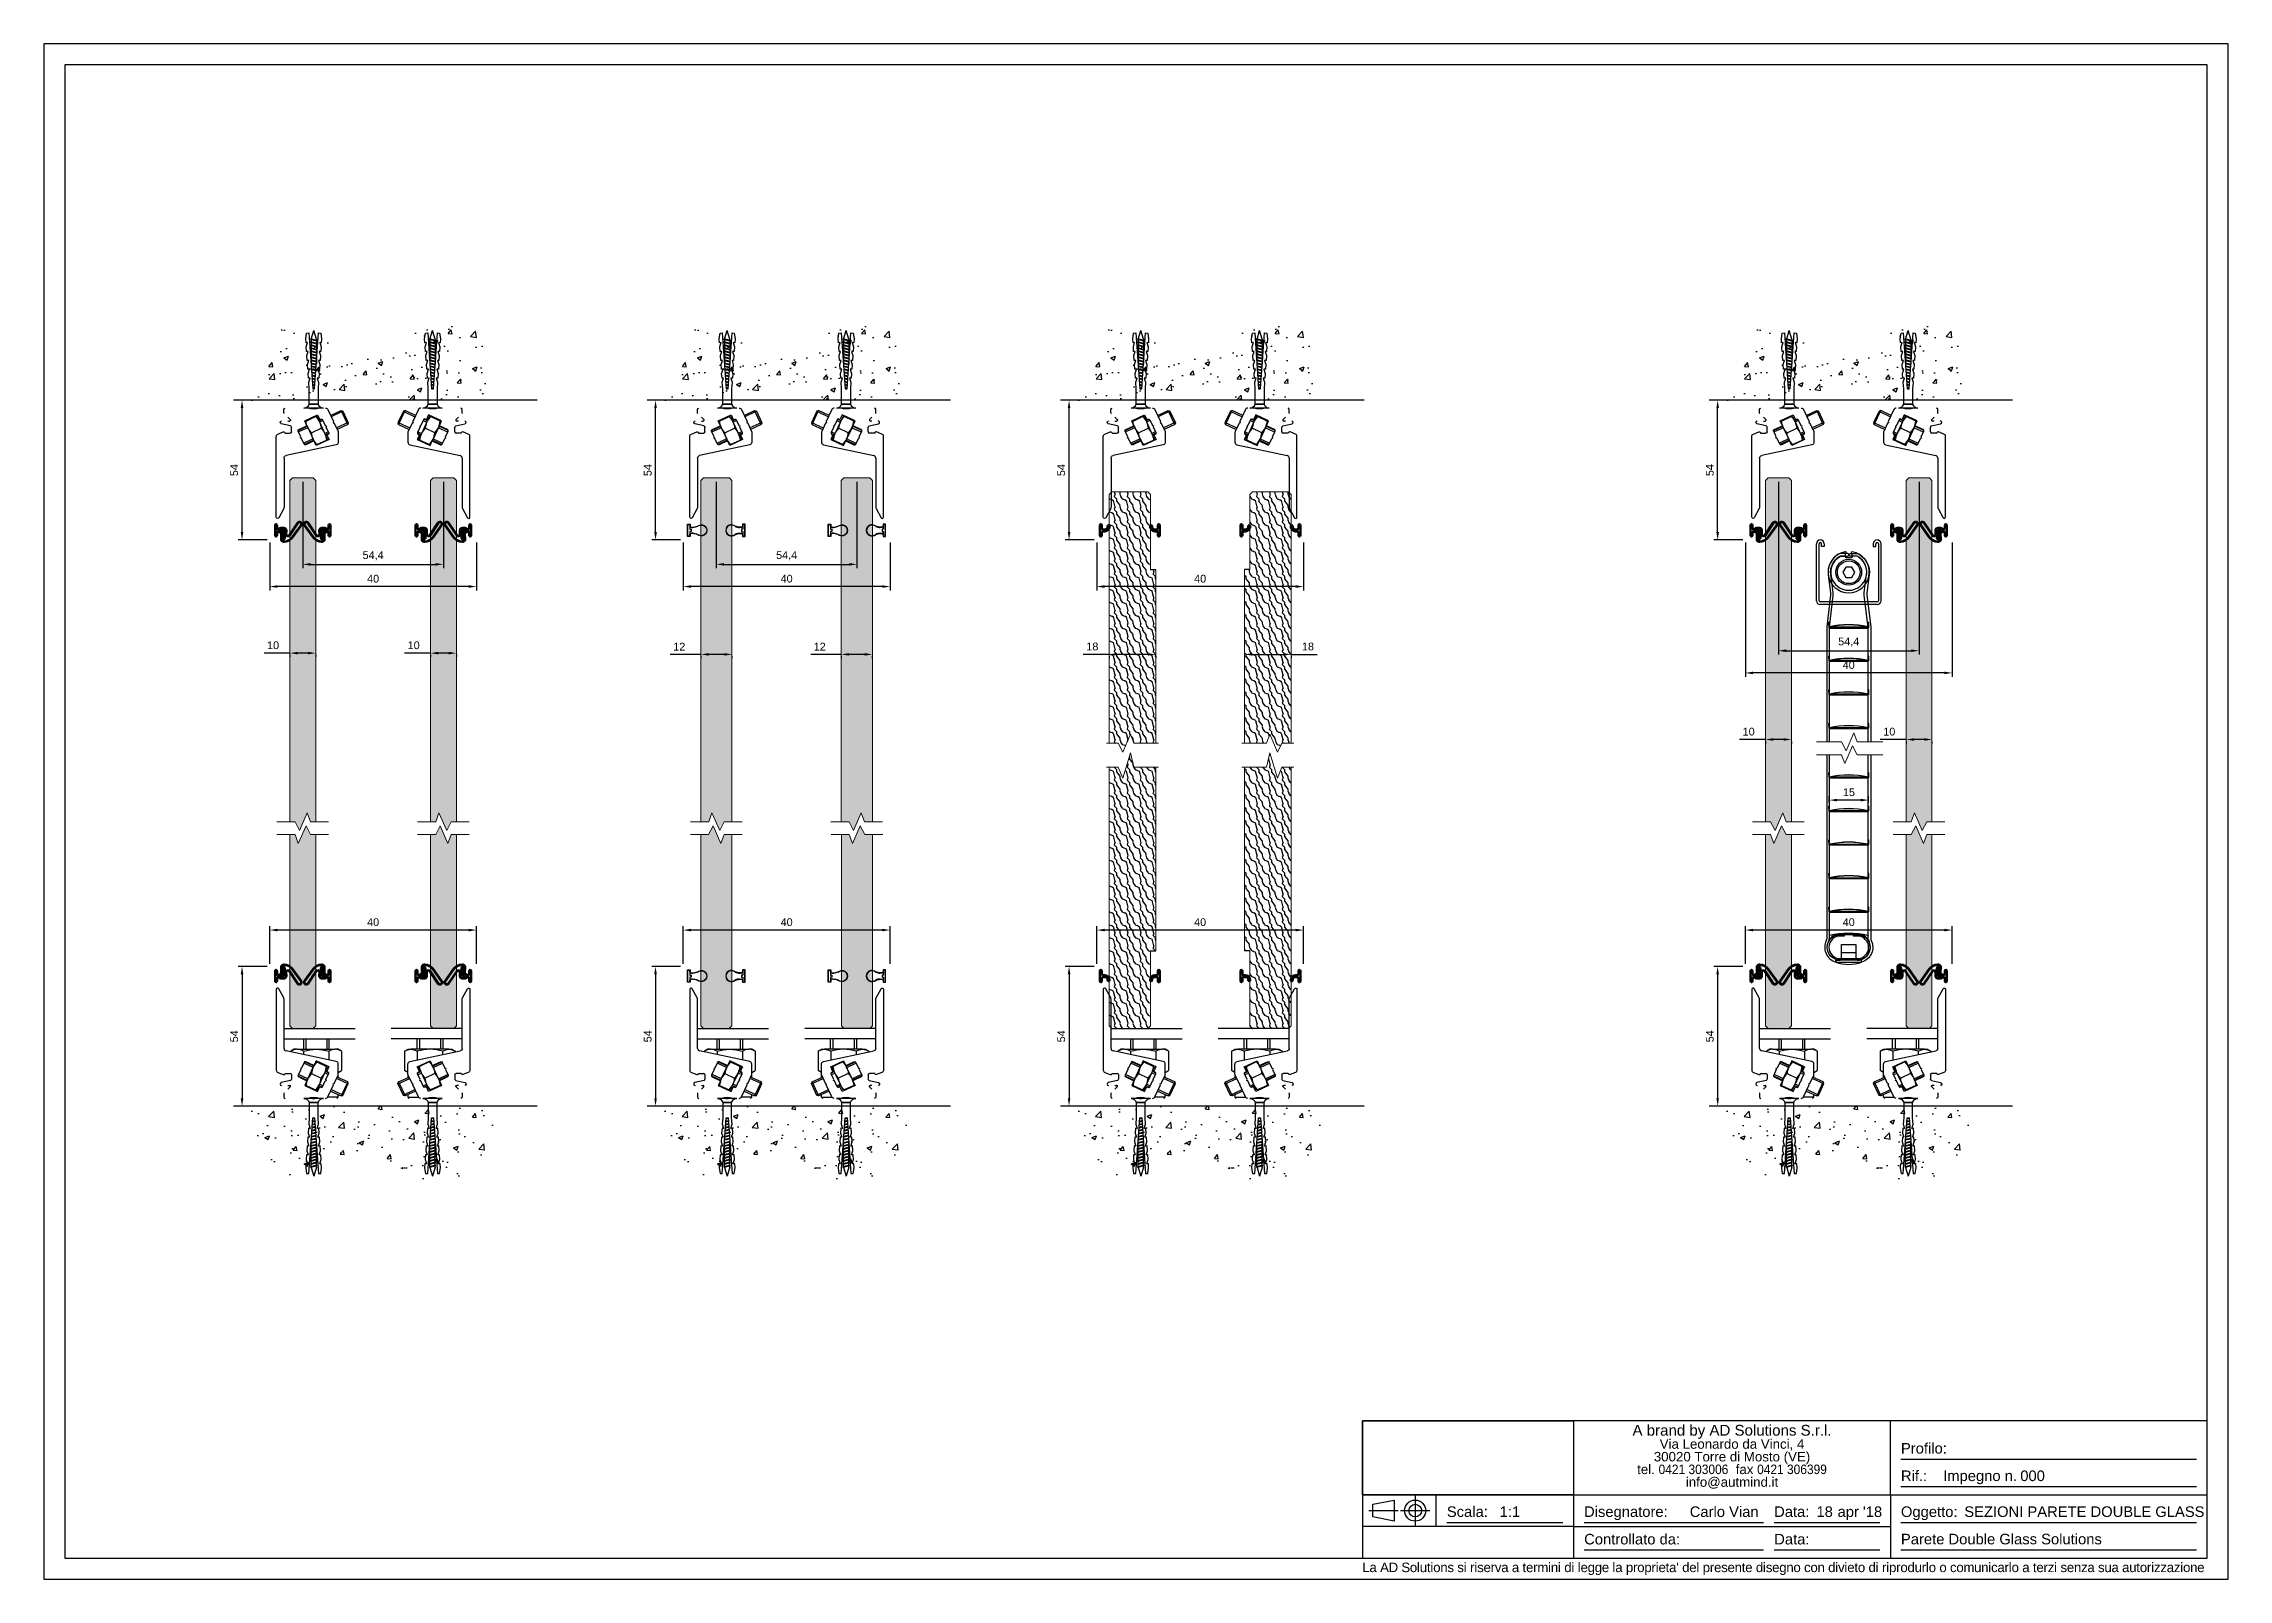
# Model space of a CAD drawing. Header units: millimetres. Extents: x 2270 to 3115, y 1295 to 1889.
import ezdxf

# ---------------------------------------------------------------- set-up
doc = ezdxf.new("R2010")
doc.units = ezdxf.units.MM
for name, color, linetype in [('48800_-_L2315', 7, 'Continuous'), ('48800_-_L3000', 7, 'Continuous'), ('ACCIAIO', 1, 'Continuous'), ('ALLUMINIO', 7, 'Continuous'), ('Blocchi', 7, 'Continuous'), ('COMP', 41, 'Continuous'), ('FERMAVETRO', 7, 'Continuous'), ('LAMIERA', 3, 'Continuous'), ('PARTENZA_VERTICA', 7, 'Continuous'), ('PLASTICA', 1, 'Continuous'), ('quote', 3, 'Continuous'), ('TESTIQUOTE', 134, 'Continuous'), ('VETRO', 4, 'Continuous')]:
    doc.layers.add(name, color=color, linetype=linetype)
doc.layers.add('GLASS & JOINTS', color=250, linetype='Continuous', lineweight=13)
doc.layers.add('NOTES', color=7, linetype='Continuous', lineweight=15)
doc.layers.add('GLASS HATCH', color=7, linetype='Continuous', true_color=0xb8ffed, transparency=0.5)
doc.styles.get("Standard").update_dxf_attribs({"font": 'arial.ttf'})
doc.dimstyles.new('ISO-25$0', dxfattribs={"dimtxt": 3, "dimasz": 3, "dimexe": 1.5, "dimexo": 1.5, "dimgap": 1.5, "dimtad": 1, "dimtxsty": 'Standard', "dimcen": 2.5, "dimadec": 0, "dimazin": 0, "dimtfac": 1, "dimtmove": 0, "dimatfit": 3, "dimfxl": 1, "dimarcsym": 0})
picture_1 = doc.add_image_def('image1.jpg', size_in_pixel=(2362, 827))
pattern_1 = [(333.4349, (242.8803, 1097.9692), (-4.9999958, 5.0000065), [0.67082, -10.50952]), (284.5742, (243.48028, 1097.66922), (-34.9999644584, 135.0000110433), [2.58312, -255.72871]), (252.4744, (244.13028, 1100.16922), (-25.000041342, -79.999984564), [0.996245, -98.62805]), (315, (243.8303, 1099.2192), (5.0000015, -2e-15), [1.27279, -5.798275]), (270, (244.7303, 1098.319), (5, -5), [0.95, -4.05]), (309.0939, (244.73028, 1097.36922), (45.000040157, -54.99996955), [2.061555, -101.01609]), (270, (246.0303, 1095.769), (5, -5), [0.6, -4.4]), (287.5256, (246.03028, 1100.16922), (-25.000041342, 79.999984564), [0.996245, -98.62805]), (303.6901, (246.3303, 1099.2192), (-5.0000067, 9.9999978), [1.081665, -16.94609]), (339.7751, (246.93028, 1098.31922), (54.999986322, -20.000041678), [1.012425, -100.22986])]
pattern_2 = [(333.4349, (242.8803, 1093.223), (-4.9999958, 5.0000065), [0.67082, -10.50952]), (284.5742, (243.48028, 1092.92305), (-34.9999644584, 135.0000110433), [2.58312, -255.72871]), (252.4744, (244.13028, 1095.42305), (-25.000041342, -79.999984564), [0.996245, -98.62805]), (315, (243.8303, 1094.473), (5.0000015, -2e-15), [1.27279, -5.798275]), (270, (244.7303, 1093.573), (5, -5), [0.95, -4.05]), (309.0939, (244.73028, 1092.62305), (45.000040157, -54.99996955), [2.061555, -101.01609]), (270, (246.0303, 1091.023), (5, -5), [0.6, -4.4]), (287.5256, (246.03028, 1095.42305), (-25.000041342, 79.999984564), [0.996245, -98.62805]), (303.6901, (246.3303, 1094.473), (-5.0000067, 9.9999978), [1.081665, -16.94609]), (339.7751, (246.93028, 1093.57305), (54.999986322, -20.000041678), [1.012425, -100.22986])]

msp = doc.modelspace()

# ---------------------------------------------------------------- texts
at = {"color": 4, "attachment_point": 1}
for s, width, insert, char_height in [('Scala:', 14.5881, (2812.573, 1323.586), 4.086), ('Disegnatore:', 14.5881, (2865.661, 1323.586), 4.08598), ('Data:', 14.5881, (2939.209, 1323.586), 4.086), ('SEZIONI PARETE DOUBLE GLASS', 152.26344, (3012.786, 1323.586), 4.08598)]:
    msp.add_mtext_dynamic_manual_height_columns(s, width=width, gutter_width=12.5, heights=[0], dxfattribs=dict(at, insert=insert, char_height=char_height))

# ---------------------------------------------------------------- blocks, each defined once
blk = doc.blocks.new('*D9')
at = {"layer": 'Defpoints', "color": 0, "transparency": 16777216}
for p in [(2523.95, 1653.93), (2535.95, 1653.93), (2535.95, 1653.15)]:
    blk.add_point(p, dxfattribs=at)
at = {"layer": 'quote', "color": 0, "lineweight": -2, "transparency": 16777216}
for p, q in [((2523.95, 1653.15), (2512.09, 1653.15)), ((2523.95, 1652.43), (2523.95, 1651.65)), ((2532.95, 1653.15), (2526.95, 1653.15)), ((2535.95, 1652.43), (2535.95, 1651.65))]:
    blk.add_line(p, q, dxfattribs=at)
at = {"layer": 'quote', "color": 0, "transparency": 16777216}
for points in [[(2526.95, 1653.65), (2526.95, 1652.65), (2523.95, 1653.15)], [(2532.95, 1653.65), (2532.95, 1652.65), (2535.95, 1653.15)]]:
    blk.add_solid(points, dxfattribs=at)
at = {"layer": 'quote', "color": 0, "transparency": 16777216, "insert": (2515.58, 1656.15), "char_height": 3, "attachment_point": 5}
blk.add_mtext('12', dxfattribs=at)
blk = doc.blocks.new('*D10')
at = {"layer": 'Defpoints', "color": 0, "transparency": 16777216}
for p in [(2681.91, 1653.93), (2699.91, 1653.93), (2699.91, 1653.15)]:
    blk.add_point(p, dxfattribs=at)
at = {"layer": 'quote', "color": 0, "lineweight": -2, "transparency": 16777216}
for p, q in [((2681.91, 1653.15), (2671.89, 1653.15)), ((2681.91, 1652.43), (2681.91, 1651.65)), ((2696.91, 1653.15), (2684.91, 1653.15)), ((2699.91, 1652.43), (2699.91, 1651.65))]:
    blk.add_line(p, q, dxfattribs=at)
at = {"layer": 'quote', "color": 0, "transparency": 16777216}
for points in [[(2684.91, 1653.65), (2684.91, 1652.65), (2681.91, 1653.15)], [(2696.91, 1653.65), (2696.91, 1652.65), (2699.91, 1653.15)]]:
    blk.add_solid(points, dxfattribs=at)
at = {"layer": 'quote', "color": 0, "transparency": 16777216, "insert": (2675.4, 1656.18), "char_height": 3, "attachment_point": 5}
blk.add_mtext('18', dxfattribs=at)
blk = doc.blocks.new('A$C76304F1F')
at = {"color": 3, "linetype": 'Continuous'}
for p, q in [((-2.747, 2.7), (0, 2.7)), ((-2.747, 2.3), (0, 2.3)), ((-2.35, 1.9), (-2.481, 1.824)), ((-2.481, 1.824), (-2.481, 1.796)), ((-2.236, 1.9), (-2.35, 1.9)), ((-2.236, 1.9), (-1.5, 1.9)), ((-2, 2.3), (-2, 1.9)), ((-1.991, 1.824), (-1.991, 1.691)), ((-1.908, 2.3), (-1.908, 1.9)), ((-1.5, 1.9), (-0.764, 1.9)), ((-1.092, 2.3), (-1.092, 1.9)), ((-1.009, 1.824), (-1.009, 1.483)), ((-1, 1.9), (-1, 2.3)), ((-0.65, 1.9), (-0.764, 1.9)), ((-0.519, 1.824), (-0.65, 1.9)), ((-0.519, 1.824), (-0.519, 1.076)), ((-0.65, 0.805), (-0.65, 0.92)), ((-0.647, 1.002), (-0.519, 1.076)), ((-0.65, 0.05), (-1.054, 0.05)), ((-0.7, 0), (-0.65, 0.05)), ((-0.65, 0.05), (-0.65, 0.143))]:
    blk.add_line(p, q, dxfattribs=at)
for centre, radius, start, end in [((-2.219, 1.41), 0.49, 92.00463, 122.37962), ((-2.25, 1.42), 0.48, 57.27999, 88.33576), ((-0.747, 1.41), 0.49, 92.00463, 122.37962), ((-0.778, 1.42), 0.48, 57.27999, 88.33576), ((-0.781, 1.49), 0.49, 285.86596, 302.37962)]:
    blk.add_arc(centre, radius, start, end, dxfattribs=at)
for points in [[(-1.991, 1.824), (-1.911, 1.847), (-1.831, 1.866), (-1.667, 1.893), (-1.583, 1.9), (-1.5, 1.9)], [(-1.5, 1.9), (-1.417, 1.9), (-1.335, 1.893), (-1.171, 1.866), (-1.089, 1.847), (-1.009, 1.824)]]:
    blk.add_open_spline(points, degree=3, knots=[0, 0, 0, 0, 0.5, 0.5, 1, 1, 1, 1], dxfattribs=at)
blk = doc.blocks.new('A$C2B203F06')
at = {"color": 3, "linetype": 'Continuous'}
for p, q in [((0.041, 3.882), (-0.153, 4.241)), ((-0.247, 4.217), (-0.247, 1.096)), ((0.053, 1.933), (0.053, 3.835)), ((2.074, 1.422), (0.132, 1.835)), ((-0.184, 1.003), (0.023, 0.92)), ((0.091, 0.967), (0.291, 0.967)), ((0.341, 0.917), (0.341, 0.741)), ((0.591, 0.87), (0.948, 0.703)), ((0.699, 1.117), (0.596, 0.895)), ((0.974, 0.759), (0.617, 0.925)), ((0.725, 1.171), (0.685, 1.157)), ((0.685, 1.157), (0.699, 1.117)), ((0.828, 1.393), (0.725, 1.171)), ((1.175, 1.192), (0.819, 1.358)), ((1.201, 1.247), (0.845, 1.413)), ((1.212, 1.27), (0.895, 1.418)), ((0.969, 0.749), (1.18, 1.202)), ((1.115, 0.956), (1.487, 0.783)), ((1.18, 1.202), (1.212, 1.27)), ((1.296, 1.451), (1.212, 1.27)), ((1.326, 1.409), (1.286, 1.428)), ((1.795, 1.219), (1.296, 1.451)), ((1.326, 1.409), (1.699, 1.236)), ((1.422, 0.537), (1.633, 0.99)), ((1.758, 0.92), (1.629, 0.98)), ((1.633, 0.99), (1.739, 1.217)), ((1.784, 0.975), (1.655, 1.036)), ((1.676, 0.728), (1.78, 0.95)), ((1.739, 1.217), (1.699, 1.236)), ((1.71, 1.037), (1.795, 1.219)), ((1.756, 1.016), (1.71, 1.037)), ((1.775, 1), (1.731, 1)), ((1.791, 1.221), (1.791, 1.21)), ((1.994, 0.58), (2.144, 0.902)), ((2.153, 0.944), (2.153, 1.325)), ((0.303, 0.692), (-0.055, 0.607)), ((0.05, 0.179), (0.05, 0.05)), ((0.2, 0.5), (0.265, 0.5)), ((0.29, 0.44), (0.2, 0.35)), ((0.62, 0.829), (0.937, 0.681)), ((0.937, 0.681), (0.853, 0.499)), ((0.853, 0.499), (1.351, 0.267)), ((0.863, 0.522), (0.904, 0.503)), ((0.904, 0.503), (1.276, 0.33)), ((0.937, 0.681), (0.969, 0.749)), ((1.15, 0), (1.25, 0)), ((1.276, 0.33), (1.316, 0.311)), ((1.316, 0.311), (1.422, 0.537)), ((1.351, 0.267), (1.436, 0.448)), ((1.401, 0.492), (1.531, 0.431)), ((1.557, 0.487), (1.427, 0.548)), ((1.436, 0.448), (1.481, 0.427)), ((1.547, 0.451), (1.651, 0.673)), ((1.651, 0.673), (1.691, 0.688)), ((1.691, 0.688), (1.676, 0.728)), ((1.75, 0.058), (1.968, 0.525)), ((1.854, 0.281), (2.262, 0.091)), ((2.333, 0.125), (1.88, 0.336)), ((1.954, 0.565), (1.994, 0.58)), ((1.968, 0.525), (1.954, 0.565)), ((2.535, 0.558), (2.082, 0.769)), ((2.516, 0.634), (2.108, 0.824)), ((2.516, 0.634), (2.262, 0.091)), ((2.262, 0.091), (2.328, 0.115)), ((2.328, 0.115), (2.54, 0.568)), ((2.54, 0.568), (2.516, 0.634))]:
    blk.add_line(p, q, dxfattribs=at)
for centre, radius, start, end in [((-0.197, 4.217), 0.05, 28.3855, 180), ((0.153, 1.933), 0.1, 180, 258), ((-0.147, 1.096), 0.1, 180, 248.19859), ((0.041, 0.967), 0.05, 248.19859, 0), ((0.291, 0.917), 0.05, 0, 90), ((0.641, 0.874), 0.05, 155, 245), ((0.874, 1.372), 0.05, 65, 155), ((1.674, 0.408), 0.783, 135.5403, 154.20354), ((1.898, 0.88), 0.787, 155.8445, 174.41166), ((1.876, 0.868), 0.771, 135.39659, 154.34725), ((0.938, 1.324), 0.771, 315.39659, 334.34725), ((0.915, 1.313), 0.787, 335.8445, 354.41166), ((1.735, 0.971), 0.05, 335, 65), ((2.053, 1.325), 0.1, 0, 78), ((2.053, 0.944), 0.1, 335, 0), ((-0.043, 0.554), 0.0544, 103.33479, 270), ((0.1, 0.179), 0.05, 135, 180), ((0.1, 0.05), 0.05, 180, 270), ((0.265, 0.465), 0.0354, 315, 90), ((0.291, 0.741), 0.05, 283.33479, 0), ((1.683, 0.428), 0.783, 155.78928, 174.46688), ((0.718, 0.878), 0.783, 315.53312, 334.21072), ((0.708, 0.858), 0.783, 335.79646, 354.4597), ((1.502, 0.472), 0.05, 245, 335), ((1.66, 0.1), 0.1, 270, 335)]:
    blk.add_arc(centre, radius, start, end, dxfattribs=at)
blk.add_open_spline([(1.72, 1.057), (1.699, 1.051), (1.679, 1.046), (1.658, 1.042)], degree=3, dxfattribs=at)
at = {"layer": 'FERMAVETRO', "color": 3, "linetype": 'Continuous'}
blk.add_arc((-0.047, 3.835), 0.1, 0, 28.3855, dxfattribs=at)
blk = doc.blocks.new('48800')
at = {"layer": '48800_-_L3000', "linetype": 'Continuous', "lineweight": 5}
h = blk.add_hatch(dxfattribs=at)
h.set_pattern_fill('LINE', color=3, scale=2, angle=45, style=0)
h.set_pattern_definition([(45, (-6239.775, -3270.2284), (-4.490128, 4.490128), [])])
edge = h.paths.add_edge_path()
edge.add_arc((9.4, 2.41), 0.897, 334.12953, 494.36432)
edge.add_line((8.77, 3.05), (5.44, -1.86))
edge.add_arc((4.92, -1.52), 0.632, 270, 326.69915, ccw=False)
edge.add_arc((5, -1.51), 0.64, 180.31288, 262.86787, ccw=False)
edge.add_line((4.36, -1.52), (4.39, -0.03))
edge.add_arc((3.39, -0.03), 1, 0, 90)
edge.add_line((3.39, 0.97), (2.4, 0.97))
edge.add_arc((2.4, 0.71), 0.253, 90, 120)
edge.add_line((2.27, 0.93), (1.59, 0.54))
edge.add_arc((1.47, 0.76), 0.253, 270, 300, ccw=False)
edge.add_line((1.47, 0.51), (1.01, 0.51))
edge.add_line((1.01, 0.51), (1.01, 0.41))
edge.add_line((1.01, 0.41), (1.47, 0.41))
edge.add_arc((1.47, 0.76), 0.353, 270, 300)
edge.add_line((1.64, 0.45), (2.32, 0.85))
edge.add_arc((2.4, 0.71), 0.153, 90, 120, ccw=False)
edge.add_line((2.4, 0.87), (3.39, 0.87))
edge.add_arc((3.39, -0.03), 0.9, 0.06989, 90, ccw=False)
edge.add_line((4.29, -0.03), (4.26, -1.51))
edge.add_arc((5, -1.51), 0.74, 180.20051, 263.35004)
edge.add_arc((4.92, -1.52), 0.732, 269.51182, 326.6433)
edge.add_line((5.53, -1.92), (8.85, 2.99))
edge.add_arc((9.4, 2.41), 0.797, -25.27845, 133.65847, ccw=False)
edge.add_line((10.12, 2.07), (6.71, -2.69))
edge.add_arc((3.54, -0.42), 3.9, 270, 324.43426, ccw=False)
edge.add_line((3.54, -4.32), (3.25, -4.32))
edge.add_arc((3.27, -3.48), 0.839, 196.69401, 268.73177, ccw=False)
edge.add_line((2.47, -3.72), (2.5, -1.15))
edge.add_arc((2.15, -1.15), 0.353, 359.88621, 420)
edge.add_line((2.32, -0.85), (1.64, -0.45))
edge.add_arc((1.47, -0.76), 0.353, 60, 90)
edge.add_line((1.47, -0.41), (1.01, -0.41))
edge.add_line((1.01, -0.41), (1.01, -0.51))
edge.add_line((1.01, -0.51), (1.47, -0.51))
edge.add_arc((1.47, -0.76), 0.253, 60, 90, ccw=False)
edge.add_line((1.59, -0.54), (2.27, -0.93))
edge.add_arc((2.15, -1.15), 0.253, 0, 60, ccw=False)
edge.add_line((2.4, -1.15), (2.37, -3.74))
edge.add_arc((3.27, -3.48), 0.939, 195.73271, 268.8012)
edge.add_line((3.25, -4.42), (3.54, -4.42))
edge.add_arc((3.54, -0.42), 4, 270, 324.43426)
edge.add_line((6.8, -2.75), (10.2, 2.02))
at = {"layer": '48800_-_L2315', "color": 3, "linetype": 'Continuous', "lineweight": 50}
for p, q in [((2.37, 0.86), (2.37, 0.81)), ((2.37, 0.38), (2.37, 0.33)), ((3.25, 0.87), (3.25, 0.82)), ((2.37, -0.45), (2.37, -0.5)), ((2.37, -0.81), (2.37, -0.88)), ((3.25, -0.09), (3.25, -0.17)), ((3.25, -3.38), (3.25, -3.43)), ((3.25, -4.27), (3.25, -4.32))]:
    blk.add_line(p, q, dxfattribs=at)
at = {"layer": '48800_-_L3000', "color": 3, "linetype": 'Continuous', "lineweight": 50}
for p, q in [((0, 2.02), (0, -2.02)), ((0.76, 0.63), (0.76, 2.02)), ((1.47, 0.51), (1.01, 0.51)), ((1.01, 0.51), (1.01, 0.41)), ((1.01, 0.41), (1.47, 0.41)), ((1.96, 0.38), (1.01, 0.38)), ((2.27, 0.93), (1.59, 0.54)), ((1.64, 0.45), (2.32, 0.85)), ((2.35, 0.8), (1.7, 0.43)), ((1.7, 0.43), (1.96, 0.43)), ((3.39, 0.97), (2.4, 0.97)), ((2.4, 0.87), (3.39, 0.87)), ((3.39, 0.82), (2.4, 0.82)), ((8.77, 3.05), (5.44, -1.86)), ((5.53, -1.92), (8.85, 2.99)), ((8.88, 2.95), (5.57, -1.95)), ((6.67, -2.66), (10.07, 2.09)), ((10.12, 2.07), (6.71, -2.69)), ((6.8, -2.75), (10.2, 2.02)), ((0.76, -2.02), (0.76, -0.63)), ((1.01, -0.38), (2, -0.38)), ((1.47, -0.41), (1.01, -0.41)), ((1.01, -0.41), (1.01, -0.51)), ((1.01, -0.51), (1.47, -0.51)), ((1.59, -0.54), (2.27, -0.93)), ((2.32, -0.85), (1.64, -0.45)), ((2, -0.43), (1.7, -0.43)), ((1.7, -0.43), (2.35, -0.8)), ((2.4, -1.15), (2.37, -3.74)), ((2.47, -3.72), (2.5, -1.15)), ((2.55, -1.15), (2.52, -3.72)), ((2.95, -3.02), (2.95, -1.38)), ((3, -1.38), (3, -3.02)), ((3.25, -4.27), (3.54, -4.27)), ((3.54, -4.32), (3.25, -4.32)), ((3.25, -4.42), (3.54, -4.42)), ((3.76, -3.02), (3.76, -1.42)), ((3.81, -1.42), (3.81, -3.02)), ((4.21, -1.51), (4.24, -0.03)), ((4.29, -0.03), (4.26, -1.51)), ((4.36, -1.52), (4.39, -0.03))]:
    blk.add_line(p, q, dxfattribs=at)
for centre, radius, start, end in [((0.38, 2.02), 0.379, 0, 180), ((1.01, 0.63), 0.253, 180, 270), ((1.47, 0.76), 0.253, 270, 300), ((1.47, 0.76), 0.353, 270, 300), ((1.96, -1.42), 1.85, 0, 90), ((1.96, -1.42), 1.8, 0, 90), ((2.4, 0.71), 0.253, 90, 120), ((2.4, 0.71), 0.153, 90, 120), ((2.4, 0.71), 0.103, 90, 120), ((3.39, -0.03), 1, 0, 90), ((3.39, -0.03), 0.9, 0.06989, 90), ((3.39, -0.03), 0.85, 0.10937, 90), ((9.4, 2.41), 0.897, 334.12953, 134.36432), ((9.4, 2.41), 0.797, 334.72155, 133.65847), ((9.4, 2.41), 0.747, 335.06135, 133.25328), ((0.38, -2.02), 0.379, 180, 0), ((1.01, -0.63), 0.253, 90, 180), ((1.47, -0.76), 0.353, 60, 90), ((1.47, -0.76), 0.253, 60, 90), ((2, -1.38), 1, 0, 90), ((2, -1.38), 0.95, 0, 90), ((2.15, -1.15), 0.253, 0, 60), ((2.15, -1.15), 0.353, 359.88621, 60), ((2.15, -1.15), 0.403, 359.84598, 60), ((3.27, -3.48), 0.939, 195.73271, 268.8012), ((3.27, -3.48), 0.839, 196.69401, 268.73177), ((3.27, -3.48), 0.789, 197.24238, 268.6922), ((3.38, -3.02), 0.429, 180, 0), ((3.38, -3.02), 0.379, 180, 0), ((3.54, -0.42), 3.85, 270, 324.43426), ((3.54, -0.42), 3.9, 270, 324.43426), ((3.54, -0.42), 4, 270, 324.43426), ((5, -1.51), 0.79, 180.15251, 263.54516), ((5, -1.51), 0.74, 180.20051, 263.35004), ((5, -1.51), 0.64, 180.31288, 262.86787), ((4.92, -1.52), 0.732, 269.51182, 326.6433), ((4.92, -1.52), 0.782, 269.31452, 326.61948), ((4.92, -1.52), 0.632, 270, 326.69915)]:
    blk.add_arc(centre, radius, start, end, dxfattribs=at)
at = {"layer": 'PARTENZA_VERTICA', "color": 3, "linetype": 'Continuous', "lineweight": 50}
for p, q in [((2.2, 0.72), (2.2, 0.77)), ((2.2, 0.36), (2.2, 0.41)), ((2.2, -0.45), (2.2, -0.4)), ((2.2, -0.77), (2.2, -0.72))]:
    blk.add_line(p, q, dxfattribs=at)
blk = doc.blocks.new('tassello')
at = {"color": 3}
blk.add_lwpolyline([(3, 0), (-3, 0, -0.340122), (-1.38, -1.25), (1.38, -1.25, -0.340122)], format="xyb", close=True, dxfattribs=at)
blk.add_lwpolyline([(1.87, 0, 0.133333), (-1.88, 0)], format="xyb", dxfattribs=at)
blk.add_lwpolyline([(1.38, -1.25), (-1.38, -1.25), (-1.38, -6), (-1.51, -8), (-1.1, -9.28), (-1.6, -9.24), (-1.71, -10.74), (-1.29, -12.02), (-1.79, -11.99), (-1.9, -13.48), (-1.49, -14.76), (-1.99, -14.73), (-2.09, -16.23), (-1.68, -17.51), (-2.18, -17.47), (-2.28, -18.97), (-1.87, -20.25), (-2.37, -20.22), (-2.46, -21.46), (-2.2, -23.23), (-1.51, -23.28), (-0.3, -6), (0.3, -6), (1.51, -23.28), (2.2, -23.23), (2.46, -21.46), (2.37, -20.22), (1.87, -20.25), (2.28, -18.97), (2.18, -17.47), (1.68, -17.51), (2.09, -16.23), (1.99, -14.73), (1.49, -14.76), (1.9, -13.48), (1.79, -11.99), (1.29, -12.02), (1.71, -10.74), (1.6, -9.24), (1.1, -9.28), (1.51, -8), (1.38, -6)], close=True, dxfattribs=at)
at = {"color": 8}
for points in [[(0.31, -6.22), (-0.32, -6.38)], [(0.3, -6.02), (-0.31, -6.17)], [(0.81, -13.32), (-0.84, -13.73)], [(0.76, -12.61), (-0.79, -12.99)], [(0.75, -12.41), (-0.77, -12.78)], [(0.7, -11.7), (-0.72, -12.05)], [(0.68, -11.5), (-0.71, -11.84)], [(0.63, -10.79), (-0.65, -11.1)], [(0.62, -10.59), (-0.64, -10.89)], [(0.57, -9.87), (-0.59, -10.16)], [(0.55, -9.67), (-0.57, -9.95)], [(0.5, -8.96), (-0.52, -9.21)], [(0.49, -8.76), (-0.51, -9)], [(0.44, -8.05), (-0.46, -8.27)], [(0.43, -7.85), (-0.44, -8.06)], [(0.38, -7.14), (-0.39, -7.32)], [(0.36, -6.93), (-0.38, -7.11)], [(0.92, -15.36), (-0.93, -15.81)], [(0.92, -16.29), (-0.93, -16.74)], [(0.92, -17.22), (-0.93, -17.67)], [(0.92, -18.14), (-0.93, -18.6)], [(0.92, -19.07), (-0.93, -19.53)], [(0.92, -20), (-0.93, -20.45)], [(0.89, -14.44), (-0.92, -14.88)], [(0.92, -15.15), (-0.93, -15.61)], [(0.92, -16.08), (-0.93, -16.53)], [(0.92, -17.01), (-0.93, -17.46)], [(0.92, -17.94), (-0.93, -18.39)], [(0.92, -18.87), (-0.93, -19.32)], [(0.92, -19.8), (-0.93, -20.25)], [(0.87, -14.24), (-0.9, -14.67)], [(0.82, -13.53), (-0.85, -13.94)], [(-0.82, -13.72), (-0.82, -13.55)], [(-0.82, -14.65), (-0.82, -13.93)], [(-0.82, -15.58), (-0.82, -14.86)], [(-0.82, -16.51), (-0.82, -15.79)], [(-0.82, -17.44), (-0.82, -16.72)], [(-0.82, -18.37), (-0.82, -17.64)], [(-0.82, -19.3), (-0.82, -18.57)], [(-0.82, -20.22), (-0.82, -19.5)], [(0.83, -14.25), (0.83, -13.55)], [(0.83, -15.18), (0.83, -14.45)], [(0.83, -16.11), (0.83, -15.38)], [(0.83, -17.03), (0.83, -16.31)], [(0.83, -17.96), (0.83, -17.24)], [(0.83, -18.89), (0.83, -18.17)], [(0.83, -19.82), (0.83, -19.1)], [(0.83, -20.75), (0.83, -20.03)], [(0.92, -20.93), (-0.93, -21.38)], [(0.92, -20.72), (-0.93, -21.18)], [(-0.82, -21.15), (-0.82, -20.43)], [(-0.8, -21.35), (0, -24.04)], [(0.83, -21.29), (0, -24.04)], [(0.83, -21.29), (0.83, -20.95)]]:
    blk.add_lwpolyline(points, dxfattribs=at)
for points in [[(-0.93, -15.61, 0.243659), (-0.93, -15.81)], [(-0.93, -16.53, 0.243659), (-0.93, -16.74)], [(-0.93, -17.46, 0.243659), (-0.93, -17.67)], [(-0.93, -18.39, 0.243659), (-0.93, -18.6)], [(-0.93, -19.32, 0.243659), (-0.93, -19.53)], [(-0.93, -20.25, 0.243659), (-0.93, -20.45)], [(0.92, -15.36, 0.243659), (0.92, -15.15)], [(0.92, -16.29, 0.243659), (0.92, -16.08)], [(0.92, -17.22, 0.243659), (0.92, -17.01)], [(0.92, -18.14, 0.243659), (0.92, -17.94)], [(0.92, -19.07, 0.243659), (0.92, -18.87)], [(0.92, -20, 0.243659), (0.92, -19.8)], [(-0.93, -21.18, 0.243659), (-0.93, -21.38)], [(0.92, -20.93, 0.243659), (0.92, -20.72)]]:
    blk.add_lwpolyline(points, format="xyb", dxfattribs=at)
blk = doc.blocks.new('*D11')
at = {"layer": 'Defpoints', "color": 0, "transparency": 16777216}
for p in [(2578.27, 1653.93), (2590.27, 1653.93), (2590.27, 1653.15)]:
    blk.add_point(p, dxfattribs=at)
at = {"layer": 'quote', "color": 0, "lineweight": -2, "transparency": 16777216}
for p, q in [((2578.27, 1653.15), (2566.42, 1653.15)), ((2578.27, 1652.43), (2578.27, 1651.65)), ((2587.27, 1653.15), (2581.27, 1653.15)), ((2590.27, 1652.43), (2590.27, 1651.65))]:
    blk.add_line(p, q, dxfattribs=at)
at = {"layer": 'quote', "color": 0, "transparency": 16777216}
for points in [[(2581.27, 1653.65), (2581.27, 1652.65), (2578.27, 1653.15)], [(2587.27, 1653.65), (2587.27, 1652.65), (2590.27, 1653.15)]]:
    blk.add_solid(points, dxfattribs=at)
at = {"layer": 'quote', "color": 0, "transparency": 16777216, "insert": (2569.91, 1656.15), "char_height": 3, "attachment_point": 5}
blk.add_mtext('12', dxfattribs=at)
blk = doc.blocks.new('TAPPO-TERILENE-FUNE-FIANCO')
at = {"layer": 'PLASTICA'}
for p, q in [((-2.8, 3), (2.8, 3)), ((5, -0.8), (5, 0))]:
    blk.add_line(p, q, dxfattribs=at)
blk.add_lwpolyline([(-5, -0.8), (5, -0.8), (5, 0), (-5, 0), (-5, -0.8, 0.171573), (5, -0.8)], format="xyb", dxfattribs=at)
blk.add_lwpolyline([(-2.8, 0), (-2.8, 6), (2.8, 6), (2.8, 0)], dxfattribs=at)
blk = doc.blocks.new('cassonetto veneziana')
at = {"layer": 'ALLUMINIO'}
for p, q in [((-12.5, -11), (-12.5, 11)), ((-11.5, -11), (-11.5, 11)), ((-10.5, 10), (-10.5, 11)), ((-9.5, 10), (-10.5, 10)), ((-9.5, 11), (-9.5, 10)), ((9.5, 11), (9.5, 10)), ((9.5, 10), (10.5, 10)), ((10.5, 10), (10.5, 11)), ((11.5, 11), (11.5, -11)), ((12.5, -11), (12.5, 11)), ((11, -11.5), (-11, -11.5)), ((11, -12.5), (-11, -12.5))]:
    blk.add_line(p, q, dxfattribs=at)
for centre, radius, start, end in [((-11, 11), 1.5, 0, 180), ((-11, 11), 0.5, 0, 180), ((11, 11), 1.5, 0, 180), ((11, 11), 0.5, 0, 180), ((-11, -11), 1.5, 180, 270), ((-11, -11), 0.5, 180, 270), ((11, -11), 1.5, 270, 0), ((11, -11), 0.5, 270, 0)]:
    blk.add_arc(centre, radius, start, end, dxfattribs=at)
blk = doc.blocks.new('veneziana 15mm')
at = {"layer": 'ACCIAIO'}
for points in [[(7.5, -33.52), (7.46, -33.69, 0.108756), (-7.46, -33.69), (-7.5, -33.52, -0.108756)], [(7.5, -46.52), (7.46, -46.69, 0.108756), (-7.46, -46.69), (-7.5, -46.52, -0.108756)], [(7.5, -59.52), (7.46, -59.69, 0.108756), (-7.46, -59.69), (-7.5, -59.52, -0.108756)], [(7.5, -72.52), (7.46, -72.69, 0.108756), (-7.46, -72.69), (-7.5, -72.52, -0.108756)], [(7.5, -91.61), (7.46, -91.78, 0.108756), (-7.46, -91.78), (-7.5, -91.61, -0.108756)], [(7.5, -104.61), (7.46, -104.78, 0.108756), (-7.46, -104.78), (-7.5, -104.61, -0.108756)], [(7.5, -117.61), (7.46, -117.78, 0.108756), (-7.46, -117.78), (-7.5, -117.61, -0.108756)], [(7.5, -130.61), (7.46, -130.78, 0.108756), (-7.46, -130.78), (-7.5, -130.61, -0.108756)], [(7.5, -143.61), (7.46, -143.78, 0.108756), (-7.46, -143.78), (-7.5, -143.61, -0.108756)], [(7.5, -152.89), (7.46, -153.06, 0.108756), (-7.46, -153.06), (-7.5, -152.89, -0.108756)], [(3.35, -153.24), (1.8, -153.24), (1.8, -152.64), (3.35, -152.64, -1), (3.35, -162.54), (-3.35, -162.54, -1), (-3.35, -152.64), (-1.8, -152.64), (-1.8, -153.24), (-3.35, -153.24, 1), (-3.35, -161.94), (3.35, -161.94, 1)]]:
    blk.add_lwpolyline(points, format="xyb", close=True, dxfattribs=at)
at = {"layer": 'LAMIERA'}
blk.add_lwpolyline([(-1.25, -6.6), (-1.25, -5.75, -0.143954), (-1.05, -5.07, 0.652588), (-1.35, -4.62, 11.730303), (1.35, -4.62, 0.652588), (1.05, -5.07, -0.143954), (1.25, -5.75), (1.25, -6.6)], format="xyb", dxfattribs=at)
blk.add_lwpolyline([(0.95, -6.9), (-0.95, -6.9, -0.414214), (-1.25, -6.6, 0.414214), (-1.55, -6.3), (-2.99, -6.3, 0.131326), (-3.49, -6.43, 3.741657), (3.49, -6.43, 0.131326), (2.99, -6.3), (1.55, -6.3, 0.414214), (1.25, -6.6, -0.414214)], format="xyb", close=True, dxfattribs=at)
blk.add_lwpolyline([(-1.15, -10.5), (-2.31, -12.5), (-1.15, -14.5), (1.15, -14.5), (2.31, -12.5), (1.15, -10.5)], close=True, dxfattribs=at)
for radius in [5, 4.4]:
    blk.add_circle((0, -12.5), radius, dxfattribs=at)
at = {"layer": 'NOTES', "linetype": 'Continuous'}
for points in [[(13.19, -78.09), (3.22, -78.09), (1.97, -74.66), (-1.03, -81.53), (-2.78, -78.09), (-12.43, -78.09)], [(-12.43, -83.09), (-2.78, -83.09), (-1.53, -86.53), (1.47, -79.66), (3.22, -83.09), (13.19, -83.09)]]:
    blk.add_lwpolyline(points, dxfattribs=at)
at = {"layer": 'VETRO'}
for points in [[(-7.5, -78.09), (-7.5, -33.7), (-6, -21.47), (-6, -20.5, 0.033296), (-6.01, -20.37), (-6.94, -13.43, -0.304308), (-3.49, -6.43, -0.131326), (-2.99, -6.3), (-0.5, -6.3, 1), (-0.5, -5.3), (-2.99, -5.3, 0.131326), (-3.99, -5.57, 0.304308), (-7.93, -13.56), (-7, -20.5), (-7, -21.4), (-8.5, -33.63), (-8.5, -78.09)], [(7.5, -78.09), (7.5, -33.7), (6, -21.47), (6, -20.5, -0.033296), (6.01, -20.37), (6.94, -13.43, 0.304308), (3.49, -6.43, 0.131326), (2.99, -6.3), (0.5, -6.3, -1), (0.5, -5.3), (2.99, -5.3, -0.131326), (3.99, -5.57, -0.304308), (7.93, -13.56), (7, -20.5), (7, -21.4), (8.5, -33.63), (8.5, -78.09)], [(-7.78, -32.19, 0.208836), (-7.81, -32.26), (-7.74, -33.86, 0.403041), (-7.49, -34.1), (7.49, -34.1, 0.403041), (7.74, -33.86), (7.81, -32.26, 0.208836), (7.78, -32.19)], [(-8.5, -83.09), (-8.5, -154.12, -0.113602), (-8.7, -154.99, 0.465377), (-5, -163.31), (-5, -162.54), (-3.35, -162.54, -0.553878), (-7.8, -155.43)], [(-7.54, -154.59, 0.040123), (-7.5, -154.12), (-7.5, -83.09)], [(8.5, -83.09), (8.5, -154.12, 0.113602), (8.7, -154.99, -0.465377), (5, -163.31), (5, -162.54), (3.35, -162.54, 0.553878), (7.8, -155.43)], [(7.54, -154.59, -0.040123), (7.5, -154.12), (7.5, -83.09)]]:
    blk.add_lwpolyline(points, format="xyb", dxfattribs=at)
for points in [[(7.5, -33.9, 0.409393), (7.75, -33.65), (7.78, -32.06, 1), (7.58, -32.06), (7.55, -33.65, -0.409393), (7.5, -33.7), (-7.5, -33.7, -0.409393), (-7.55, -33.65), (-7.58, -32.06, 1), (-7.78, -32.06), (-7.75, -33.65, 0.409393), (-7.5, -33.9)], [(7.5, -46.9, 0.409393), (7.75, -46.65), (7.78, -45.06, 1), (7.58, -45.06), (7.55, -46.65, -0.409393), (7.5, -46.7), (-7.5, -46.7, -0.409393), (-7.55, -46.65), (-7.58, -45.06, 1), (-7.78, -45.06), (-7.75, -46.65, 0.409393), (-7.5, -46.9)], [(7.5, -59.9, 0.409393), (7.75, -59.65), (7.78, -58.06, 1), (7.58, -58.06), (7.55, -59.65, -0.409393), (7.5, -59.7), (-7.5, -59.7, -0.409393), (-7.55, -59.65), (-7.58, -58.06, 1), (-7.78, -58.06), (-7.75, -59.65, 0.409393), (-7.5, -59.9)], [(7.5, -72.9, 0.409393), (7.75, -72.65), (7.78, -71.06, 1), (7.58, -71.06), (7.55, -72.65, -0.409393), (7.5, -72.7), (-7.5, -72.7, -0.409393), (-7.55, -72.65), (-7.58, -71.06, 1), (-7.78, -71.06), (-7.75, -72.65, 0.409393), (-7.5, -72.9)], [(7.5, -91.99, 0.409393), (7.75, -91.75), (7.78, -90.15, 1), (7.58, -90.15), (7.55, -91.74, -0.409393), (7.5, -91.79), (-7.5, -91.79, -0.409393), (-7.55, -91.74), (-7.58, -90.15, 1), (-7.78, -90.15), (-7.75, -91.75, 0.409393), (-7.5, -91.99)], [(7.5, -104.99, 0.409393), (7.75, -104.75), (7.78, -103.15, 1), (7.58, -103.15), (7.55, -104.74, -0.409393), (7.5, -104.79), (-7.5, -104.79, -0.409393), (-7.55, -104.74), (-7.58, -103.15, 1), (-7.78, -103.15), (-7.75, -104.75, 0.409393), (-7.5, -104.99)], [(7.5, -117.99, 0.409393), (7.75, -117.75), (7.78, -116.15, 1), (7.58, -116.15), (7.55, -117.74, -0.409393), (7.5, -117.79), (-7.5, -117.79, -0.409393), (-7.55, -117.74), (-7.58, -116.15, 1), (-7.78, -116.15), (-7.75, -117.75, 0.409393), (-7.5, -117.99)], [(7.5, -130.99, 0.409393), (7.75, -130.75), (7.78, -129.15, 1), (7.58, -129.15), (7.55, -130.74, -0.409393), (7.5, -130.79), (-7.5, -130.79, -0.409393), (-7.55, -130.74), (-7.58, -129.15, 1), (-7.78, -129.15), (-7.75, -130.75, 0.409393), (-7.5, -130.99)], [(7.5, -143.99, 0.409393), (7.75, -143.75), (7.78, -142.15, 1), (7.58, -142.15), (7.55, -143.74, -0.409393), (7.5, -143.79), (-7.5, -143.79, -0.409393), (-7.55, -143.74), (-7.58, -142.15, 1), (-7.78, -142.15), (-7.75, -143.75, 0.409393), (-7.5, -143.99)], [(7.8, -155.43, 1), (7.98, -155.34, 0.287233), (3.35, -152.44), (-3.35, -152.44, 0.287233), (-7.98, -155.34, 1), (-7.8, -155.43, -0.287233), (-3.35, -152.64), (3.35, -152.64, -0.287233)]]:
    blk.add_lwpolyline(points, format="xyb", close=True, dxfattribs=at)
at = {"layer": 'Blocchi', "color": 2}
blk.add_blockref('cassonetto veneziana', (0, -12.5), dxfattribs=at)
at = {"layer": 'TESTIQUOTE'}
blk.add_blockref('TAPPO-TERILENE-FUNE-FIANCO', (0, -162.54), dxfattribs=at)
blk = doc.blocks.new('*U24')
at = {"color": 4, "char_height": 5, "attachment_point": 1}
for s, width, insert in [('Profilo:', 21.179, (5, -10.5)), ('Rif.:', 14.588, (5, -23.5)), ('\\pxql;Impegno n.', 36.212, (25, -23.5)), ('\\pxql;000', 152.263, (61.5, -23.5))]:
    blk.add_mtext_dynamic_manual_height_columns(s, width=width, gutter_width=12.5, heights=[0], dxfattribs=dict(at, insert=insert))
blk = doc.blocks.new('INDICAZIONE')
at = {"color": 6}
for p, q in [((-22, 0), (-8, 0)), ((-7, 0), (7, 0)), ((0, 7), (0, -7))]:
    blk.add_line(p, q, dxfattribs=at)
blk.add_lwpolyline([(-10, 5), (-10, -5), (-20, -3), (-20, 3), (-10, 5)], dxfattribs=at)
for radius in [5, 3]:
    blk.add_circle((0, 0), radius, dxfattribs=at)
blk = doc.blocks.new('*U26')
at = {"color": 6}
for p, q in [((100, 30), (100, 15)), ((100, 15), (0, 15)), ((100, 15), (250, 15)), ((100, 15), (100, 0)), ((250, 15), (250, 0)), ((105, 3.9), (190, 3.9)), ((195, 3.9), (245, 3.9)), ((255, 3.9), (395, 3.9))]:
    blk.add_line(p, q, dxfattribs=at)
at = {"color": 4, "char_height": 5, "attachment_point": 1}
for s, width, insert in [('Oggetto:', 14.588, (255, 24.5)), ('Controllato da:', 44.869, (105, 11.5)), ('Data:', 14.588, (195, 11.5))]:
    blk.add_mtext_dynamic_manual_height_columns(s, width=width, gutter_width=12.5, heights=[0], dxfattribs=dict(at, insert=insert))
blk = doc.blocks.new('*U27')
at = {"color": 4, "attachment_point": 1}
for s, width, insert, char_height in [('\\pxsm0.8,qc;{\\H0.9945x;A brand by AD Solutions S.r.l.\\P\\H0.88235x;Via Leonardo da Vinci, 4\\P30020 Torre di Mosto (VE)\\Ptel. \\W0.9;0421 303006\\W1;  fax \\W0.9;0421 306399\\W1;\\Pinfo@autmind.it}', 150.036, (100, -1.9), 5.128), ('Carlo Vian', 152.263, (155, -40.5), 5)]:
    blk.add_mtext_dynamic_manual_height_columns(s, width=width, gutter_width=12.5, heights=[0], dxfattribs=dict(at, insert=insert, char_height=char_height))
at = {"insert": (0, -67.1), "char_height": 4.5, "attachment_point": 1}
blk.add_mtext_dynamic_manual_height_columns("{\\T0.96;\\C4;La AD Solutions si riserva a termini di legge la proprieta' del presente disegno con divieto di riprodurlo o comunicarlo a terzi senza sua autorizzazione}", width=437.36, gutter_width=12.5, heights=[0], dxfattribs=at)
at = {"color": 6}
image = blk.add_image(picture_1, insert=(0, -35), size_in_units=(100, 35), dxfattribs=at)
image.dxf.flags = 7
blk = doc.blocks.new('*U23')
at = {"color": 4, "insert": (65, -40.5), "char_height": 5, "attachment_point": 1}
blk.add_mtext_dynamic_manual_height_columns('1:1', width=29.964, gutter_width=12.5, heights=[0], dxfattribs=at)
blk = doc.blocks.new('*U22')
at = {"color": 4, "insert": (215, -40.5), "char_height": 5, "attachment_point": 1}
blk.add_mtext_dynamic_manual_height_columns('18', width=12.689, gutter_width=12.5, heights=[0], dxfattribs=at)
blk = doc.blocks.new('*U25')
at = {"color": 4, "insert": (215, -40.5), "char_height": 5, "attachment_point": 1}
blk.add_mtext_dynamic_manual_height_columns('\\pxt2;^Iapr', width=27.177, gutter_width=12.5, heights=[0], dxfattribs=at)
blk = doc.blocks.new('DATA - ANNO')
at = {"color": 4, "insert": (215, -40.5), "char_height": 5, "attachment_point": 1}
blk.add_mtext_dynamic_manual_height_columns("\\pxt4,4.2,4.4;^I^I^I'18", width=152.263, gutter_width=12.5, heights=[0], dxfattribs=at)
blk = doc.blocks.new('Cartiglio A3')
at = {"color": 6}
for points in [[(0, 726.876), (0, 0), (1034.376, 0), (1034.376, 726.876)], [(10, 716.876), (10, 10), (1024.376, 10), (1024.376, 716.876)]]:
    blk.add_lwpolyline(points, close=True, dxfattribs=at)
blk = doc.blocks.new('*U28')
at = {"color": 4, "insert": (0, 7.6), "char_height": 5, "attachment_point": 1}
blk.add_mtext_dynamic_manual_height_columns('\\pxql;Parete Double Glass Solutions', width=152.263, gutter_width=12.5, heights=[0], dxfattribs=at)
blk = doc.blocks.new('48750')
at = {"layer": 'COMP'}
for p, q in [((-3.8, 1.56), (-4.38, 1.84)), ((-1.46, 1.14), (-2.05, 1.14)), ((-4.38, -1.84), (-3.8, -1.56)), ((-2.05, -1.14), (-1.46, -1.14))]:
    blk.add_line(p, q, dxfattribs=at)
blk.add_lwpolyline([(-0.95, 1.75, -0.414214), (-1.45, 1.25), (-2.05, 1.25, -0.117054), (-3.75, 1.65), (-4.33, 1.94, 1.622467), (-4.33, -1.94), (-3.75, -1.65, -0.117054), (-2.05, -1.25), (-1.45, -1.25, -0.414214), (-0.95, -1.75), (-0.95, -2.41), (0, -2.41), (0, 2.41), (-0.95, 2.41)], format="xyb", close=True, dxfattribs=at)
blk.add_lwpolyline([(-0.1, 2.32), (-0.85, 2.32), (-0.85, 0.4), (-1.35, 0.4), (-1.35, -0.4), (-0.85, -0.4), (-0.85, -2.31), (-0.1, -2.31)], close=True, dxfattribs=at)
for centre, radius, start, end in [((-5.3, 0), 2.07, 63.29482, 296.70518), ((-2.05, 5.03), 3.89, 243.29482, 270), ((-1.46, 1.75), 0.61, 270, 0), ((-2.05, -5.03), 3.89, 90, 116.70518), ((-1.46, -1.75), 0.61, 0, 90)]:
    blk.add_arc(centre, radius, start, end, dxfattribs=at)
blk = doc.blocks.new('*D29')
at = {"layer": 'Defpoints', "color": 0, "transparency": 16777216}
for p in [(2364.91, 1654.42), (2374.91, 1654.42), (2374.91, 1653.64)]:
    blk.add_point(p, dxfattribs=at)
at = {"layer": 'quote', "color": 0, "lineweight": -2, "transparency": 16777216}
for p, q in [((2364.91, 1653.64), (2354.91, 1653.64)), ((2364.91, 1652.92), (2364.91, 1652.14)), ((2371.91, 1653.64), (2367.91, 1653.64)), ((2374.91, 1652.92), (2374.91, 1652.14))]:
    blk.add_line(p, q, dxfattribs=at)
at = {"layer": 'quote', "color": 0, "transparency": 16777216}
for points in [[(2367.91, 1654.14), (2367.91, 1653.14), (2364.91, 1653.64)], [(2371.91, 1654.14), (2371.91, 1653.14), (2374.91, 1653.64)]]:
    blk.add_solid(points, dxfattribs=at)
at = {"layer": 'quote', "color": 0, "transparency": 16777216, "insert": (2358.41, 1656.67), "char_height": 3, "attachment_point": 5}
blk.add_mtext('10', dxfattribs=at)
blk = doc.blocks.new('*D30')
at = {"layer": 'Defpoints', "color": 0, "transparency": 16777216}
for p in [(2346.39, 1751.43), (2346.39, 1751.43), (2357.61, 1697.43)]:
    blk.add_point(p, dxfattribs=at)
at = {"layer": 'quote', "color": 0, "lineweight": -2, "transparency": 16777216}
for p, q in [((2346.39, 1700.43), (2346.39, 1748.43)), ((2356.11, 1697.43), (2344.89, 1697.43))]:
    blk.add_line(p, q, dxfattribs=at)
at = {"layer": 'quote', "color": 0, "transparency": 16777216}
for points in [[(2345.89, 1748.43), (2346.89, 1748.43), (2346.39, 1751.43)], [(2345.89, 1700.43), (2346.89, 1700.43), (2346.39, 1697.43)]]:
    blk.add_solid(points, dxfattribs=at)
at = {"layer": 'quote', "color": 0, "transparency": 16777216, "insert": (2343.37, 1724.43), "char_height": 3, "attachment_point": 5, "rotation": 90}
blk.add_mtext('54', dxfattribs=at)
blk = doc.blocks.new('*D31')
at = {"layer": 'Defpoints', "color": 0, "transparency": 16777216}
for p in [(2357.11, 1697.93), (2437.11, 1697.93), (2357.11, 1679.39)]:
    blk.add_point(p, dxfattribs=at)
at = {"layer": 'quote', "color": 0, "lineweight": -2, "transparency": 16777216}
for p, q in [((2357.11, 1696.43), (2357.11, 1677.89)), ((2437.11, 1696.43), (2437.11, 1677.89)), ((2434.11, 1679.39), (2360.11, 1679.39))]:
    blk.add_line(p, q, dxfattribs=at)
at = {"layer": 'quote', "color": 0, "transparency": 16777216}
for points in [[(2360.11, 1679.89), (2360.11, 1678.89), (2357.11, 1679.39)], [(2434.11, 1679.89), (2434.11, 1678.89), (2437.11, 1679.39)]]:
    blk.add_solid(points, dxfattribs=at)
at = {"layer": 'quote', "color": 0, "transparency": 16777216, "insert": (2397.11, 1682.42), "char_height": 3, "attachment_point": 5}
blk.add_mtext('40', dxfattribs=at)
blk = doc.blocks.new('*D32')
at = {"layer": 'Defpoints', "color": 0, "transparency": 16777216}
for p in [(2357.61, 1532.42), (2346.39, 1478.42), (2347.64, 1478.42)]:
    blk.add_point(p, dxfattribs=at)
at = {"layer": 'quote', "color": 0, "lineweight": -2, "transparency": 16777216}
for p, q in [((2356.11, 1532.42), (2344.89, 1532.42)), ((2346.39, 1529.42), (2346.39, 1481.42)), ((2346.14, 1478.42), (2344.89, 1478.42))]:
    blk.add_line(p, q, dxfattribs=at)
at = {"layer": 'quote', "color": 0, "transparency": 16777216}
for points in [[(2345.89, 1529.42), (2346.89, 1529.42), (2346.39, 1532.42)], [(2345.89, 1481.42), (2346.89, 1481.42), (2346.39, 1478.42)]]:
    blk.add_solid(points, dxfattribs=at)
at = {"layer": 'quote', "color": 0, "transparency": 16777216, "insert": (2343.37, 1505.42), "char_height": 3, "attachment_point": 5, "rotation": 90}
blk.add_mtext('54', dxfattribs=at)
blk = doc.blocks.new('*D33')
at = {"layer": 'Defpoints', "color": 0, "transparency": 16777216}
for p in [(2357.11, 1546.51), (2357.11, 1531.92), (2437.11, 1531.92)]:
    blk.add_point(p, dxfattribs=at)
at = {"layer": 'quote', "color": 0, "lineweight": -2, "transparency": 16777216}
for p, q in [((2357.11, 1533.42), (2357.11, 1548.01)), ((2437.11, 1533.42), (2437.11, 1548.01)), ((2434.11, 1546.51), (2360.11, 1546.51))]:
    blk.add_line(p, q, dxfattribs=at)
at = {"layer": 'quote', "color": 0, "transparency": 16777216}
for points in [[(2360.11, 1547.01), (2360.11, 1546.01), (2357.11, 1546.51)], [(2434.11, 1547.01), (2434.11, 1546.01), (2437.11, 1546.51)]]:
    blk.add_solid(points, dxfattribs=at)
at = {"layer": 'quote', "color": 0, "transparency": 16777216, "insert": (2397.11, 1549.55), "char_height": 3, "attachment_point": 5}
blk.add_mtext('40', dxfattribs=at)
blk = doc.blocks.new('*D34')
at = {"layer": 'Defpoints', "color": 0, "transparency": 16777216}
for p in [(2419.31, 1654.42), (2429.31, 1654.42), (2429.31, 1653.64)]:
    blk.add_point(p, dxfattribs=at)
at = {"layer": 'quote', "color": 0, "lineweight": -2, "transparency": 16777216}
for p, q in [((2419.31, 1653.64), (2409.31, 1653.64)), ((2419.31, 1652.92), (2419.31, 1652.14)), ((2426.31, 1653.64), (2422.31, 1653.64)), ((2429.31, 1652.92), (2429.31, 1652.14))]:
    blk.add_line(p, q, dxfattribs=at)
at = {"layer": 'quote', "color": 0, "transparency": 16777216}
for points in [[(2422.31, 1654.14), (2422.31, 1653.14), (2419.31, 1653.64)], [(2426.31, 1654.14), (2426.31, 1653.14), (2429.31, 1653.64)]]:
    blk.add_solid(points, dxfattribs=at)
at = {"layer": 'quote', "color": 0, "transparency": 16777216, "insert": (2412.81, 1656.67), "char_height": 3, "attachment_point": 5}
blk.add_mtext('10', dxfattribs=at)
blk = doc.blocks.new('*D35')
at = {"layer": 'Defpoints', "color": 0, "transparency": 16777216}
for p in [(2369.91, 1721.43), (2424.31, 1721.43), (2424.31, 1687.98)]:
    blk.add_point(p, dxfattribs=at)
at = {"layer": 'quote', "color": 0, "lineweight": -2, "transparency": 16777216}
for p, q in [((2369.91, 1719.93), (2369.91, 1686.48)), ((2424.31, 1719.93), (2424.31, 1686.48)), ((2372.91, 1687.98), (2421.31, 1687.98))]:
    blk.add_line(p, q, dxfattribs=at)
at = {"layer": 'quote', "color": 0, "transparency": 16777216}
for points in [[(2372.91, 1688.48), (2372.91, 1687.48), (2369.91, 1687.98)], [(2421.31, 1688.48), (2421.31, 1687.48), (2424.31, 1687.98)]]:
    blk.add_solid(points, dxfattribs=at)
at = {"layer": 'quote', "color": 0, "transparency": 16777216, "insert": (2397.11, 1691.28), "char_height": 3, "attachment_point": 5}
blk.add_mtext('54,4', dxfattribs=at)
blk = doc.blocks.new('*D36')
at = {"layer": 'Defpoints', "color": 0, "transparency": 16777216}
for p in [(2506.39, 1751.43), (2506.39, 1751.43), (2517.61, 1697.43)]:
    blk.add_point(p, dxfattribs=at)
at = {"layer": 'quote', "color": 0, "lineweight": -2, "transparency": 16777216}
for p, q in [((2506.39, 1700.43), (2506.39, 1748.43)), ((2516.11, 1697.43), (2504.89, 1697.43))]:
    blk.add_line(p, q, dxfattribs=at)
at = {"layer": 'quote', "color": 0, "transparency": 16777216}
for points in [[(2505.89, 1748.43), (2506.89, 1748.43), (2506.39, 1751.43)], [(2505.89, 1700.43), (2506.89, 1700.43), (2506.39, 1697.43)]]:
    blk.add_solid(points, dxfattribs=at)
at = {"layer": 'quote', "color": 0, "transparency": 16777216, "insert": (2503.37, 1724.43), "char_height": 3, "attachment_point": 5, "rotation": 90}
blk.add_mtext('54', dxfattribs=at)
blk = doc.blocks.new('*D37')
at = {"layer": 'Defpoints', "color": 0, "transparency": 16777216}
for p in [(2517.11, 1697.93), (2597.11, 1697.93), (2517.11, 1679.39)]:
    blk.add_point(p, dxfattribs=at)
at = {"layer": 'quote', "color": 0, "lineweight": -2, "transparency": 16777216}
for p, q in [((2517.11, 1696.43), (2517.11, 1677.89)), ((2597.11, 1696.43), (2597.11, 1677.89)), ((2594.11, 1679.39), (2520.11, 1679.39))]:
    blk.add_line(p, q, dxfattribs=at)
at = {"layer": 'quote', "color": 0, "transparency": 16777216}
for points in [[(2520.11, 1679.89), (2520.11, 1678.89), (2517.11, 1679.39)], [(2594.11, 1679.89), (2594.11, 1678.89), (2597.11, 1679.39)]]:
    blk.add_solid(points, dxfattribs=at)
at = {"layer": 'quote', "color": 0, "transparency": 16777216, "insert": (2557.11, 1682.42), "char_height": 3, "attachment_point": 5}
blk.add_mtext('40', dxfattribs=at)
blk = doc.blocks.new('*D38')
at = {"layer": 'Defpoints', "color": 0, "transparency": 16777216}
for p in [(2517.61, 1532.42), (2506.39, 1478.42), (2507.64, 1478.42)]:
    blk.add_point(p, dxfattribs=at)
at = {"layer": 'quote', "color": 0, "lineweight": -2, "transparency": 16777216}
for p, q in [((2516.11, 1532.42), (2504.89, 1532.42)), ((2506.39, 1529.42), (2506.39, 1481.42)), ((2506.14, 1478.42), (2504.89, 1478.42))]:
    blk.add_line(p, q, dxfattribs=at)
at = {"layer": 'quote', "color": 0, "transparency": 16777216}
for points in [[(2505.89, 1529.42), (2506.89, 1529.42), (2506.39, 1532.42)], [(2505.89, 1481.42), (2506.89, 1481.42), (2506.39, 1478.42)]]:
    blk.add_solid(points, dxfattribs=at)
at = {"layer": 'quote', "color": 0, "transparency": 16777216, "insert": (2503.37, 1505.42), "char_height": 3, "attachment_point": 5, "rotation": 90}
blk.add_mtext('54', dxfattribs=at)
blk = doc.blocks.new('*D39')
at = {"layer": 'Defpoints', "color": 0, "transparency": 16777216}
for p in [(2517.11, 1546.51), (2517.11, 1531.92), (2597.11, 1531.92)]:
    blk.add_point(p, dxfattribs=at)
at = {"layer": 'quote', "color": 0, "lineweight": -2, "transparency": 16777216}
for p, q in [((2517.11, 1533.42), (2517.11, 1548.01)), ((2597.11, 1533.42), (2597.11, 1548.01)), ((2594.11, 1546.51), (2520.11, 1546.51))]:
    blk.add_line(p, q, dxfattribs=at)
at = {"layer": 'quote', "color": 0, "transparency": 16777216}
for points in [[(2520.11, 1547.01), (2520.11, 1546.01), (2517.11, 1546.51)], [(2594.11, 1547.01), (2594.11, 1546.01), (2597.11, 1546.51)]]:
    blk.add_solid(points, dxfattribs=at)
at = {"layer": 'quote', "color": 0, "transparency": 16777216, "insert": (2557.11, 1549.55), "char_height": 3, "attachment_point": 5}
blk.add_mtext('40', dxfattribs=at)
blk = doc.blocks.new('*D40')
at = {"layer": 'Defpoints', "color": 0, "transparency": 16777216}
for p in [(2529.91, 1721.43), (2584.31, 1721.43), (2584.31, 1687.98)]:
    blk.add_point(p, dxfattribs=at)
at = {"layer": 'quote', "color": 0, "lineweight": -2, "transparency": 16777216}
for p, q in [((2529.91, 1719.93), (2529.91, 1686.48)), ((2584.31, 1719.93), (2584.31, 1686.48)), ((2532.91, 1687.98), (2581.31, 1687.98))]:
    blk.add_line(p, q, dxfattribs=at)
at = {"layer": 'quote', "color": 0, "transparency": 16777216}
for points in [[(2532.91, 1688.48), (2532.91, 1687.48), (2529.91, 1687.98)], [(2581.31, 1688.48), (2581.31, 1687.48), (2584.31, 1687.98)]]:
    blk.add_solid(points, dxfattribs=at)
at = {"layer": 'quote', "color": 0, "transparency": 16777216, "insert": (2557.11, 1691.28), "char_height": 3, "attachment_point": 5}
blk.add_mtext('54,4', dxfattribs=at)
blk = doc.blocks.new('*D41')
at = {"layer": 'Defpoints', "color": 0, "transparency": 16777216}
for p in [(2935.86, 1621.01), (2945.86, 1621.01), (2945.86, 1620.22)]:
    blk.add_point(p, dxfattribs=at)
at = {"layer": 'quote', "color": 0, "lineweight": -2, "transparency": 16777216}
for p, q in [((2935.86, 1620.22), (2925.86, 1620.22)), ((2935.86, 1619.51), (2935.86, 1618.72)), ((2942.86, 1620.22), (2938.86, 1620.22)), ((2945.86, 1619.51), (2945.86, 1618.72))]:
    blk.add_line(p, q, dxfattribs=at)
at = {"layer": 'quote', "color": 0, "transparency": 16777216}
for points in [[(2938.86, 1620.72), (2938.86, 1619.72), (2935.86, 1620.22)], [(2942.86, 1620.72), (2942.86, 1619.72), (2945.86, 1620.22)]]:
    blk.add_solid(points, dxfattribs=at)
at = {"layer": 'quote', "color": 0, "transparency": 16777216, "insert": (2929.36, 1623.25), "char_height": 3, "attachment_point": 5}
blk.add_mtext('10', dxfattribs=at)
blk = doc.blocks.new('*D42')
at = {"layer": 'Defpoints', "color": 0, "transparency": 16777216}
for p in [(2917.35, 1751.43), (2917.35, 1751.43), (2928.56, 1697.43)]:
    blk.add_point(p, dxfattribs=at)
at = {"layer": 'quote', "color": 0, "lineweight": -2, "transparency": 16777216}
for p, q in [((2917.35, 1700.43), (2917.35, 1748.43)), ((2927.06, 1697.43), (2915.85, 1697.43))]:
    blk.add_line(p, q, dxfattribs=at)
at = {"layer": 'quote', "color": 0, "transparency": 16777216}
for points in [[(2916.85, 1748.43), (2917.85, 1748.43), (2917.35, 1751.43)], [(2916.85, 1700.43), (2917.85, 1700.43), (2917.35, 1697.43)]]:
    blk.add_solid(points, dxfattribs=at)
at = {"layer": 'quote', "color": 0, "transparency": 16777216, "insert": (2914.32, 1724.43), "char_height": 3, "attachment_point": 5, "rotation": 90}
blk.add_mtext('54', dxfattribs=at)
blk = doc.blocks.new('*D43')
at = {"layer": 'Defpoints', "color": 0, "transparency": 16777216}
for p in [(2928.06, 1697.93), (3008.06, 1697.93), (2928.06, 1645.98)]:
    blk.add_point(p, dxfattribs=at)
at = {"layer": 'quote', "color": 0, "lineweight": -2, "transparency": 16777216}
for p, q in [((2928.06, 1696.43), (2928.06, 1644.48)), ((3008.06, 1696.43), (3008.06, 1644.48)), ((3005.06, 1645.98), (2931.06, 1645.98))]:
    blk.add_line(p, q, dxfattribs=at)
at = {"layer": 'quote', "color": 0, "transparency": 16777216}
for points in [[(2931.06, 1646.48), (2931.06, 1645.48), (2928.06, 1645.98)], [(3005.06, 1646.48), (3005.06, 1645.48), (3008.06, 1645.98)]]:
    blk.add_solid(points, dxfattribs=at)
at = {"layer": 'quote', "color": 0, "transparency": 16777216, "insert": (2968.06, 1649.01), "char_height": 3, "attachment_point": 5}
blk.add_mtext('40', dxfattribs=at)
blk = doc.blocks.new('*D44')
at = {"layer": 'Defpoints', "color": 0, "transparency": 16777216}
for p in [(2928.56, 1532.42), (2917.35, 1478.42), (2918.6, 1478.42)]:
    blk.add_point(p, dxfattribs=at)
at = {"layer": 'quote', "color": 0, "lineweight": -2, "transparency": 16777216}
for p, q in [((2927.06, 1532.42), (2915.85, 1532.42)), ((2917.35, 1529.42), (2917.35, 1481.42)), ((2917.1, 1478.42), (2915.85, 1478.42))]:
    blk.add_line(p, q, dxfattribs=at)
at = {"layer": 'quote', "color": 0, "transparency": 16777216}
for points in [[(2916.85, 1529.42), (2917.85, 1529.42), (2917.35, 1532.42)], [(2916.85, 1481.42), (2917.85, 1481.42), (2917.35, 1478.42)]]:
    blk.add_solid(points, dxfattribs=at)
at = {"layer": 'quote', "color": 0, "transparency": 16777216, "insert": (2914.32, 1505.42), "char_height": 3, "attachment_point": 5, "rotation": 90}
blk.add_mtext('54', dxfattribs=at)
blk = doc.blocks.new('*D45')
at = {"layer": 'Defpoints', "color": 0, "transparency": 16777216}
for p in [(2928.06, 1546.51), (2928.06, 1531.92), (3008.06, 1531.92)]:
    blk.add_point(p, dxfattribs=at)
at = {"layer": 'quote', "color": 0, "lineweight": -2, "transparency": 16777216}
for p, q in [((2928.06, 1533.42), (2928.06, 1548.01)), ((3008.06, 1533.42), (3008.06, 1548.01)), ((3005.06, 1546.51), (2931.06, 1546.51))]:
    blk.add_line(p, q, dxfattribs=at)
at = {"layer": 'quote', "color": 0, "transparency": 16777216}
for points in [[(2931.06, 1547.01), (2931.06, 1546.01), (2928.06, 1546.51)], [(3005.06, 1547.01), (3005.06, 1546.01), (3008.06, 1546.51)]]:
    blk.add_solid(points, dxfattribs=at)
at = {"layer": 'quote', "color": 0, "transparency": 16777216, "insert": (2968.06, 1549.55), "char_height": 3, "attachment_point": 5}
blk.add_mtext('40', dxfattribs=at)
blk = doc.blocks.new('*D46')
at = {"layer": 'Defpoints', "color": 0, "transparency": 16777216}
for p in [(2990.26, 1621.01), (3000.26, 1621.01), (3000.26, 1620.22)]:
    blk.add_point(p, dxfattribs=at)
at = {"layer": 'quote', "color": 0, "lineweight": -2, "transparency": 16777216}
for p, q in [((2990.26, 1620.22), (2980.26, 1620.22)), ((2990.26, 1619.51), (2990.26, 1618.72)), ((2997.26, 1620.22), (2993.26, 1620.22)), ((3000.26, 1619.51), (3000.26, 1618.72))]:
    blk.add_line(p, q, dxfattribs=at)
at = {"layer": 'quote', "color": 0, "transparency": 16777216}
for points in [[(2993.26, 1620.72), (2993.26, 1619.72), (2990.26, 1620.22)], [(2997.26, 1620.72), (2997.26, 1619.72), (3000.26, 1620.22)]]:
    blk.add_solid(points, dxfattribs=at)
at = {"layer": 'quote', "color": 0, "transparency": 16777216, "insert": (2983.76, 1623.25), "char_height": 3, "attachment_point": 5}
blk.add_mtext('10', dxfattribs=at)
blk = doc.blocks.new('*D47')
at = {"layer": 'Defpoints', "color": 0, "transparency": 16777216}
for p in [(2940.86, 1721.43), (2995.26, 1721.43), (2995.26, 1654.57)]:
    blk.add_point(p, dxfattribs=at)
at = {"layer": 'quote', "color": 0, "lineweight": -2, "transparency": 16777216}
for p, q in [((2940.86, 1719.93), (2940.86, 1653.07)), ((2995.26, 1719.93), (2995.26, 1653.07)), ((2943.86, 1654.57), (2992.26, 1654.57))]:
    blk.add_line(p, q, dxfattribs=at)
at = {"layer": 'quote', "color": 0, "transparency": 16777216}
for points in [[(2943.86, 1655.07), (2943.86, 1654.07), (2940.86, 1654.57)], [(2992.26, 1655.07), (2992.26, 1654.07), (2995.26, 1654.57)]]:
    blk.add_solid(points, dxfattribs=at)
at = {"layer": 'quote', "color": 0, "transparency": 16777216, "insert": (2968.06, 1657.86), "char_height": 3, "attachment_point": 5}
blk.add_mtext('54,4', dxfattribs=at)
blk = doc.blocks.new('*D48')
at = {"layer": 'Defpoints', "color": 0, "transparency": 16777216}
for p in [(2960.56, 1596.78), (2960.56, 1594.38), (2975.74, 1594.38)]:
    blk.add_point(p, dxfattribs=at)
at = {"layer": 'quote', "color": 0, "lineweight": -2, "transparency": 16777216}
for p, q in [((2960.56, 1595.88), (2960.56, 1598.28)), ((2975.74, 1595.88), (2975.74, 1598.28)), ((2972.74, 1596.78), (2963.56, 1596.78))]:
    blk.add_line(p, q, dxfattribs=at)
at = {"layer": 'quote', "color": 0, "transparency": 16777216}
for points in [[(2963.56, 1597.28), (2963.56, 1596.28), (2960.56, 1596.78)], [(2972.74, 1597.28), (2972.74, 1596.28), (2975.74, 1596.78)]]:
    blk.add_solid(points, dxfattribs=at)
at = {"layer": 'quote', "color": 0, "transparency": 16777216, "insert": (2968.15, 1599.81), "char_height": 3, "attachment_point": 5}
blk.add_mtext('15', dxfattribs=at)
blk = doc.blocks.new('*D49')
at = {"layer": 'Defpoints', "color": 0, "transparency": 16777216}
for p in [(2666.39, 1751.43), (2666.39, 1751.43), (2677.61, 1697.43)]:
    blk.add_point(p, dxfattribs=at)
at = {"layer": 'quote', "color": 0, "lineweight": -2, "transparency": 16777216}
for p, q in [((2666.39, 1700.43), (2666.39, 1748.43)), ((2676.11, 1697.43), (2664.89, 1697.43))]:
    blk.add_line(p, q, dxfattribs=at)
at = {"layer": 'quote', "color": 0, "transparency": 16777216}
for points in [[(2665.89, 1748.43), (2666.89, 1748.43), (2666.39, 1751.43)], [(2665.89, 1700.43), (2666.89, 1700.43), (2666.39, 1697.43)]]:
    blk.add_solid(points, dxfattribs=at)
at = {"layer": 'quote', "color": 0, "transparency": 16777216, "insert": (2663.37, 1724.43), "char_height": 3, "attachment_point": 5, "rotation": 90}
blk.add_mtext('54', dxfattribs=at)
blk = doc.blocks.new('*D50')
at = {"layer": 'Defpoints', "color": 0, "transparency": 16777216}
for p in [(2677.11, 1697.93), (2757.11, 1697.93), (2677.11, 1679.39)]:
    blk.add_point(p, dxfattribs=at)
at = {"layer": 'quote', "color": 0, "lineweight": -2, "transparency": 16777216}
for p, q in [((2677.11, 1696.43), (2677.11, 1677.89)), ((2757.11, 1696.43), (2757.11, 1677.89)), ((2754.11, 1679.39), (2680.11, 1679.39))]:
    blk.add_line(p, q, dxfattribs=at)
at = {"layer": 'quote', "color": 0, "transparency": 16777216}
for points in [[(2680.11, 1679.89), (2680.11, 1678.89), (2677.11, 1679.39)], [(2754.11, 1679.89), (2754.11, 1678.89), (2757.11, 1679.39)]]:
    blk.add_solid(points, dxfattribs=at)
at = {"layer": 'quote', "color": 0, "transparency": 16777216, "insert": (2717.11, 1682.42), "char_height": 3, "attachment_point": 5}
blk.add_mtext('40', dxfattribs=at)
blk = doc.blocks.new('*D51')
at = {"layer": 'Defpoints', "color": 0, "transparency": 16777216}
for p in [(2677.61, 1532.42), (2666.39, 1478.42), (2667.64, 1478.42)]:
    blk.add_point(p, dxfattribs=at)
at = {"layer": 'quote', "color": 0, "lineweight": -2, "transparency": 16777216}
for p, q in [((2676.11, 1532.42), (2664.89, 1532.42)), ((2666.39, 1529.42), (2666.39, 1481.42)), ((2666.14, 1478.42), (2664.89, 1478.42))]:
    blk.add_line(p, q, dxfattribs=at)
at = {"layer": 'quote', "color": 0, "transparency": 16777216}
for points in [[(2665.89, 1529.42), (2666.89, 1529.42), (2666.39, 1532.42)], [(2665.89, 1481.42), (2666.89, 1481.42), (2666.39, 1478.42)]]:
    blk.add_solid(points, dxfattribs=at)
at = {"layer": 'quote', "color": 0, "transparency": 16777216, "insert": (2663.37, 1505.42), "char_height": 3, "attachment_point": 5, "rotation": 90}
blk.add_mtext('54', dxfattribs=at)
blk = doc.blocks.new('*D52')
at = {"layer": 'Defpoints', "color": 0, "transparency": 16777216}
for p in [(2677.11, 1546.51), (2677.11, 1531.92), (2757.11, 1531.92)]:
    blk.add_point(p, dxfattribs=at)
at = {"layer": 'quote', "color": 0, "lineweight": -2, "transparency": 16777216}
for p, q in [((2677.11, 1533.42), (2677.11, 1548.01)), ((2757.11, 1533.42), (2757.11, 1548.01)), ((2754.11, 1546.51), (2680.11, 1546.51))]:
    blk.add_line(p, q, dxfattribs=at)
at = {"layer": 'quote', "color": 0, "transparency": 16777216}
for points in [[(2680.11, 1547.01), (2680.11, 1546.01), (2677.11, 1546.51)], [(2754.11, 1547.01), (2754.11, 1546.01), (2757.11, 1546.51)]]:
    blk.add_solid(points, dxfattribs=at)
at = {"layer": 'quote', "color": 0, "transparency": 16777216, "insert": (2717.11, 1549.55), "char_height": 3, "attachment_point": 5}
blk.add_mtext('40', dxfattribs=at)
blk = doc.blocks.new('GUARNIZIONE PANNELLO CIECO')
at = {"layer": '48800_-_L3000', "color": 3, "linetype": 'Continuous', "lineweight": 50}
for p, q in [((-2.02, 0), (2.02, 0)), ((-0.63, -0.76), (-2.02, -0.76)), ((-0.38, -1.96), (-0.38, -1.01)), ((0.38, -1.01), (0.38, -2)), ((2.02, -0.76), (0.63, -0.76)), ((1.38, -3), (1.59, -3)), ((1.59, -3.76), (1.42, -3.76))]:
    blk.add_line(p, q, dxfattribs=at)
for centre, radius, start, end in [((-2.02, -0.38), 0.379, 90, 270), ((-0.63, -1.01), 0.253, 0, 90), ((1.42, -1.96), 1.8, 180, 270), ((0.63, -1.01), 0.253, 90, 180), ((1.38, -2), 1, 180, 270), ((1.59, -3.38), 0.379, 270, 90), ((2.02, -0.38), 0.379, 270, 90)]:
    blk.add_arc(centre, radius, start, end, dxfattribs=at)
blk = doc.blocks.new('*D54')
at = {"layer": 'Defpoints', "color": 0, "transparency": 16777216}
for p in [(2734.31, 1653.93), (2734.31, 1653.15), (2752.31, 1653.93)]:
    blk.add_point(p, dxfattribs=at)
at = {"layer": 'quote', "color": 0, "lineweight": -2, "transparency": 16777216}
for p, q in [((2734.31, 1652.43), (2734.31, 1651.65)), ((2737.31, 1653.15), (2749.31, 1653.15)), ((2752.31, 1653.15), (2762.33, 1653.15)), ((2752.31, 1652.43), (2752.31, 1651.65))]:
    blk.add_line(p, q, dxfattribs=at)
at = {"layer": 'quote', "color": 0, "transparency": 16777216}
for points in [[(2737.31, 1653.65), (2737.31, 1652.65), (2734.31, 1653.15)], [(2749.31, 1653.65), (2749.31, 1652.65), (2752.31, 1653.15)]]:
    blk.add_solid(points, dxfattribs=at)
at = {"layer": 'quote', "color": 0, "transparency": 16777216, "insert": (2758.82, 1656.18), "char_height": 3, "attachment_point": 5}
blk.add_mtext('18', dxfattribs=at)

# ---------------------------------------------------------------- dimensions: what is measured, and where the dimension line sits
at = {"layer": 'quote'}
for base, p1, p2, angle, picture, middle in [((2346.393, 1751.428), (2357.611, 1697.428), (2346.393, 1751.428), 90, '*D30', (2343.367, 1724.428)), ((2506.393, 1751.428), (2517.611, 1697.428), (2506.393, 1751.428), 90, '*D36', (2503.367, 1724.428)), ((2666.393, 1751.428), (2677.611, 1697.428), (2666.393, 1751.428), 90, '*D49', (2663.367, 1724.428)), ((2917.346, 1751.428), (2928.564, 1697.428), (2917.346, 1751.428), 90, '*D42', (2914.32, 1724.428)), ((2346.393, 1478.416), (2357.611, 1532.416), (2347.643, 1478.416), 270, '*D32', (2343.367, 1505.416)), ((2506.393, 1478.416), (2517.611, 1532.416), (2507.643, 1478.416), 270, '*D38', (2503.367, 1505.416)), ((2666.393, 1478.416), (2677.611, 1532.416), (2667.643, 1478.416), 270, '*D51', (2663.367, 1505.416)), ((2917.346, 1478.416), (2928.564, 1532.416), (2918.596, 1478.416), 270, '*D44', (2914.32, 1505.416))]:
    dim = msp.add_linear_dim(base=base, p1=p1, p2=p2, angle=angle, dimstyle='ISO-25$0', dxfattribs=at)
    dim.commit()
    dim.dimension.update_dxf_attribs({"geometry": picture, "text_midpoint": middle})
for base, p1, p2, picture, middle in [((2424.311, 1687.983), (2369.911, 1721.428), (2424.311, 1721.428), '*D35', (2397.111, 1691.279)), ((2584.311, 1687.983), (2529.911, 1721.428), (2584.311, 1721.428), '*D40', (2557.111, 1691.279)), ((2995.264, 1654.567), (2940.864, 1721.428), (2995.264, 1721.428), '*D47', (2968.064, 1657.864))]:
    dim = msp.add_linear_dim(base=base, p1=p1, p2=p2, dimstyle='ISO-25$0', dxfattribs=at)
    dim.commit()
    dim.dimension.update_dxf_attribs({"geometry": picture, "text_midpoint": middle})
for base, p1, p2, picture, middle in [((2357.111, 1679.391), (2437.111, 1697.928), (2357.111, 1697.928), '*D31', (2397.111, 1679.391)), ((2517.111, 1679.391), (2597.111, 1697.928), (2517.111, 1697.928), '*D37', (2557.111, 1679.391)), ((2677.111, 1679.391), (2757.111, 1697.928), (2677.111, 1697.928), '*D50', (2717.111, 1679.391)), ((2928.064, 1645.976), (3008.064, 1697.928), (2928.064, 1697.928), '*D43', (2968.064, 1645.976)), ((2357.111, 1546.514), (2437.111, 1531.916), (2357.111, 1531.916), '*D33', (2397.111, 1546.514)), ((2517.111, 1546.514), (2597.111, 1531.916), (2517.111, 1531.916), '*D39', (2557.111, 1546.514)), ((2677.111, 1546.514), (2757.111, 1531.916), (2677.111, 1531.916), '*D52', (2717.111, 1546.514)), ((2928.064, 1546.514), (3008.064, 1531.916), (2928.064, 1531.916), '*D45', (2968.064, 1546.514))]:
    dim = msp.add_linear_dim(base=base, p1=p1, p2=p2, text='40', dimstyle='ISO-25$0', dxfattribs=at)
    dim.commit()
    dim.dimension.update_dxf_attribs({"geometry": picture, "text_midpoint": middle, "dimtype": 160})
for base, p1, p2, picture, middle in [((2374.911, 1653.638), (2364.911, 1654.425), (2374.911, 1654.425), '*D29', (2358.409, 1653.638)), ((2429.311, 1653.638), (2419.311, 1654.425), (2429.311, 1654.425), '*D34', (2412.809, 1653.638)), ((2734.311, 1653.146), (2752.311, 1653.933), (2734.311, 1653.933), '*D54', (2758.821, 1653.146)), ((2945.864, 1620.222), (2935.864, 1621.01), (2945.864, 1621.01), '*D41', (2929.361, 1620.222)), ((3000.264, 1620.222), (2990.264, 1621.01), (3000.264, 1621.01), '*D46', (2983.761, 1620.222))]:
    dim = msp.add_linear_dim(base=base, p1=p1, p2=p2, angle=180, dimstyle='ISO-25$0', dxfattribs=at)
    dim.commit()
    dim.dimension.update_dxf_attribs({"geometry": picture, "text_midpoint": middle, "dimtype": 160})
for base, p1, p2, picture, middle in [((2535.947, 1653.146), (2523.947, 1653.933), (2535.947, 1653.933), '*D9', (2515.585, 1653.146)), ((2590.275, 1653.146), (2578.275, 1653.933), (2590.275, 1653.933), '*D11', (2569.913, 1653.146)), ((2699.911, 1653.146), (2681.911, 1653.933), (2699.911, 1653.933), '*D10', (2675.4, 1653.146))]:
    dim = msp.add_linear_dim(base=base, p1=p1, p2=p2, dimstyle='ISO-25$0', dxfattribs=at)
    dim.commit()
    dim.dimension.update_dxf_attribs({"geometry": picture, "text_midpoint": middle, "dimtype": 160})
dim = msp.add_linear_dim(base=(2960.564, 1596.783), p1=(2975.744, 1594.376), p2=(2960.564, 1594.376), text='15', dimstyle='ISO-25$0', dxfattribs=at)
dim.commit()
dim.dimension.update_dxf_attribs({"geometry": '*D48', "text_midpoint": (2968.154, 1599.815)})

# ---------------------------------------------------------------- hatches: boundary and pattern name
h = msp.add_hatch()
h.set_pattern_fill('AR-CONC', color=256, scale=0.1)
h.set_pattern_definition([(50, (-87.599, 343.04), (18.21847, -1.59391), [1.905, -20.955]), (355, (-87.599, 343.04), (-3.52434, 19.10568), [1.524, -16.76406]), (100.45144, (-86.08, 342.907), (14.69412, 17.51178), [1.619, -17.80902]), (46.1842, (-87.599, 348.12), (27.1079, -4.20423), [2.8575, -31.4325]), (96.6356, (-85.34, 347.77), (23.74041, 24.74261), [2.4285, -26.71356]), (351.1842, (-87.599, 348.12), (23.7404, 24.7426), [2.286, -25.14597]), (21, (-85.059, 346.85), (15.16144, -10.22652), [1.905, -20.955]), (326, (-85.059, 346.85), (6.1802, 18.4188), [1.524, -16.764]), (71.45144, (-83.795, 345.998), (21.34164, 8.19228), [1.619, -17.80899]), (37.5, (-87.5986, 343.04), (0.30886, 8.455504), [0, -16.5608, 0, -17.018, 0, -16.8275]), (7.5, (-87.599, 343.04), (6.681966, 10.018057), [0, -9.7028, 0, -16.1798, 0, -6.4135]), (327.5, (-93.263, 343.04), (13.55906, -0.572874), [0, -6.35, 0, -19.812, 0, -26.289]), (317.5, (-95.803, 343.04), (14.81292, 2.54265), [0, -8.255, 0, -13.1572, 0, -18.669])])
edge = h.paths.add_edge_path()
edge.add_spline(control_points=[(2397.111, 1771.515), (2409.555, 1773.844), (2434.576, 1797.79), (2441.712, 1767.024), (2445.329, 1751.428)], knot_values=[66.530225, 66.530225, 66.530225, 66.530225, 101.7331283, 137.9242459, 137.9242459, 137.9242459, 137.9242459], degree=3, periodic=0)
edge.add_line((2445.329, 1751.428), (2397.111, 1751.428))
edge.add_line((2397.111, 1751.428), (2397.111, 1771.515))
edge = h.paths.add_edge_path()
edge.add_line((2397.111, 1751.428), (2348.892, 1751.428))
edge.add_spline(control_points=[(2348.892, 1751.428), (2353.226, 1765.94), (2361.005, 1791.987), (2383.538, 1770.403), (2395.094, 1771.137), (2397.111, 1771.515)], knot_values=[0, 0, 0, 0, 33.8878528, 60.8233097, 66.530225, 66.530225, 66.530225, 66.530225], degree=3, periodic=0)
edge.add_line((2397.111, 1771.515), (2397.111, 1751.428))
h = msp.add_hatch()
h.set_pattern_fill('AR-CONC', color=256, scale=0.1)
h.set_pattern_definition([(50, (72.401, 343.04), (18.21847, -1.59391), [1.905, -20.955]), (355, (72.401, 343.04), (-3.52434, 19.10568), [1.524, -16.76406]), (100.45144, (73.92, 342.907), (14.69412, 17.51178), [1.619, -17.80902]), (46.1842, (72.401, 348.12), (27.1079, -4.20423), [2.8575, -31.4325]), (96.6356, (74.66, 347.77), (23.74041, 24.74261), [2.4285, -26.71356]), (351.1842, (72.401, 348.12), (23.7404, 24.7426), [2.286, -25.14597]), (21, (74.941, 346.85), (15.16144, -10.22652), [1.905, -20.955]), (326, (74.941, 346.85), (6.1802, 18.4188), [1.524, -16.764]), (71.45144, (76.205, 345.998), (21.34164, 8.19228), [1.619, -17.80899]), (37.5, (72.4014, 343.04), (0.30886, 8.455504), [0, -16.5608, 0, -17.018, 0, -16.8275]), (7.5, (72.401, 343.04), (6.681966, 10.018057), [0, -9.7028, 0, -16.1798, 0, -6.4135]), (327.5, (66.737, 343.04), (13.55906, -0.572874), [0, -6.35, 0, -19.812, 0, -26.289]), (317.5, (64.197, 343.04), (14.81292, 2.54265), [0, -8.255, 0, -13.1572, 0, -18.669])])
edge = h.paths.add_edge_path()
edge.add_spline(control_points=[(2557.111, 1771.515), (2569.555, 1773.844), (2594.576, 1797.79), (2601.712, 1767.024), (2605.329, 1751.428)], knot_values=[66.530225, 66.530225, 66.530225, 66.530225, 101.7331283, 137.9242459, 137.9242459, 137.9242459, 137.9242459], degree=3, periodic=0)
edge.add_line((2605.329, 1751.428), (2557.111, 1751.428))
edge.add_line((2557.111, 1751.428), (2557.111, 1771.515))
edge = h.paths.add_edge_path()
edge.add_line((2557.111, 1751.428), (2508.892, 1751.428))
edge.add_spline(control_points=[(2508.892, 1751.428), (2513.226, 1765.94), (2521.005, 1791.987), (2543.538, 1770.403), (2555.094, 1771.137), (2557.111, 1771.515)], knot_values=[0, 0, 0, 0, 33.8878528, 60.8233097, 66.530225, 66.530225, 66.530225, 66.530225], degree=3, periodic=0)
edge.add_line((2557.111, 1771.515), (2557.111, 1751.428))
h = msp.add_hatch()
h.set_pattern_fill('AR-CONC', color=256, scale=0.1)
h.set_pattern_definition([(50, (232.401, 343.04), (18.21847, -1.59391), [1.905, -20.955]), (355, (232.401, 343.04), (-3.52434, 19.10568), [1.524, -16.76406]), (100.45144, (233.92, 342.907), (14.69412, 17.51178), [1.619, -17.80902]), (46.1842, (232.401, 348.12), (27.1079, -4.20423), [2.8575, -31.4325]), (96.6356, (234.66, 347.77), (23.74041, 24.74261), [2.4285, -26.71356]), (351.1842, (232.401, 348.12), (23.7404, 24.7426), [2.286, -25.14597]), (21, (234.941, 346.85), (15.16144, -10.22652), [1.905, -20.955]), (326, (234.941, 346.85), (6.1802, 18.4188), [1.524, -16.764]), (71.45144, (236.205, 345.998), (21.34164, 8.19228), [1.619, -17.80899]), (37.5, (232.4014, 343.04), (0.30886, 8.455504), [0, -16.5608, 0, -17.018, 0, -16.8275]), (7.5, (232.401, 343.04), (6.681966, 10.018057), [0, -9.7028, 0, -16.1798, 0, -6.4135]), (327.5, (226.737, 343.04), (13.55906, -0.572874), [0, -6.35, 0, -19.812, 0, -26.289]), (317.5, (224.197, 343.04), (14.81292, 2.54265), [0, -8.255, 0, -13.1572, 0, -18.669])])
edge = h.paths.add_edge_path()
edge.add_spline(control_points=[(2717.111, 1771.515), (2729.555, 1773.844), (2754.576, 1797.79), (2761.712, 1767.024), (2765.329, 1751.428)], knot_values=[66.530225, 66.530225, 66.530225, 66.530225, 101.7331283, 137.9242459, 137.9242459, 137.9242459, 137.9242459], degree=3, periodic=0)
edge.add_line((2765.329, 1751.428), (2717.111, 1751.428))
edge.add_line((2717.111, 1751.428), (2717.111, 1771.515))
edge = h.paths.add_edge_path()
edge.add_line((2717.111, 1751.428), (2668.892, 1751.428))
edge.add_spline(control_points=[(2668.892, 1751.428), (2673.226, 1765.94), (2681.005, 1791.987), (2703.538, 1770.403), (2715.094, 1771.137), (2717.111, 1771.515)], knot_values=[0, 0, 0, 0, 33.8878528, 60.8233097, 66.530225, 66.530225, 66.530225, 66.530225], degree=3, periodic=0)
edge.add_line((2717.111, 1771.515), (2717.111, 1751.428))
h = msp.add_hatch()
h.set_pattern_fill('AR-CONC', color=256, scale=0.1)
h.set_pattern_definition([(50, (483.354, 343.04), (18.21847, -1.59391), [1.905, -20.955]), (355, (483.354, 343.04), (-3.52434, 19.10568), [1.524, -16.76406]), (100.45144, (484.872, 342.907), (14.69412, 17.51178), [1.619, -17.80902]), (46.1842, (483.354, 348.12), (27.1079, -4.20423), [2.8575, -31.4325]), (96.6356, (485.613, 347.77), (23.74041, 24.74261), [2.4285, -26.71356]), (351.1842, (483.354, 348.12), (23.7404, 24.7426), [2.286, -25.14597]), (21, (485.894, 346.85), (15.16144, -10.22652), [1.905, -20.955]), (326, (485.894, 346.85), (6.1802, 18.4188), [1.524, -16.764]), (71.45144, (487.158, 345.998), (21.34164, 8.19228), [1.619, -17.80899]), (37.5, (483.354, 343.04), (0.30886, 8.455504), [0, -16.5608, 0, -17.018, 0, -16.8275]), (7.5, (483.354, 343.04), (6.681966, 10.018057), [0, -9.7028, 0, -16.1798, 0, -6.4135]), (327.5, (477.69, 343.04), (13.55906, -0.572874), [0, -6.35, 0, -19.812, 0, -26.289]), (317.5, (475.15, 343.04), (14.81292, 2.54265), [0, -8.255, 0, -13.1572, 0, -18.669])])
edge = h.paths.add_edge_path()
edge.add_spline(control_points=[(2968.064, 1771.515), (2980.508, 1773.844), (3005.529, 1797.79), (3012.665, 1767.024), (3016.282, 1751.428)], knot_values=[66.530225, 66.530225, 66.530225, 66.530225, 101.7331283, 137.9242459, 137.9242459, 137.9242459, 137.9242459], degree=3, periodic=0)
edge.add_line((3016.282, 1751.428), (2968.064, 1751.428))
edge.add_line((2968.064, 1751.428), (2968.064, 1771.515))
edge = h.paths.add_edge_path()
edge.add_line((2968.064, 1751.428), (2919.845, 1751.428))
edge.add_spline(control_points=[(2919.845, 1751.428), (2924.179, 1765.94), (2931.957, 1791.987), (2954.491, 1770.403), (2966.046, 1771.137), (2968.064, 1771.515)], knot_values=[0, 0, 0, 0, 33.8878528, 60.8233097, 66.530225, 66.530225, 66.530225, 66.530225], degree=3, periodic=0)
edge.add_line((2968.064, 1771.515), (2968.064, 1751.428))
h = msp.add_hatch()
h.set_pattern_fill('LEGNO5', color=44, scale=5, pattern_type=2)
h.set_pattern_definition(pattern_1)
h.paths.add_polyline_path([(2681.911, 1618.796), (2685.451, 1618.796), (2687.201, 1615.361), (2690.201, 1622.23), (2691.451, 1618.796), (2699.911, 1618.796), (2699.911, 1686.007), (2697.911, 1686.007), (2697.911, 1715.007), (2696.911, 1716.007), (2682.911, 1716.007), (2681.911, 1715.007)])
h = msp.add_hatch()
h.set_pattern_fill('LEGNO5', color=44, scale=5, pattern_type=2)
h.set_pattern_definition(pattern_1)
h.paths.add_polyline_path([(2752.311, 1618.796), (2748.771, 1618.796), (2747.021, 1615.361), (2744.021, 1622.23), (2742.771, 1618.796), (2734.311, 1618.796), (2734.311, 1686.007), (2736.311, 1686.007), (2736.311, 1715.007), (2737.311, 1716.007), (2751.311, 1716.007), (2752.311, 1715.007)])
h = msp.add_hatch()
h.set_pattern_fill('LEGNO5', color=44, scale=5, pattern_type=2)
h.set_pattern_definition(pattern_2)
h.paths.add_polyline_path([(2681.911, 1509.416), (2682.911, 1508.416), (2696.911, 1508.416), (2697.911, 1509.416), (2697.911, 1538.416), (2699.911, 1538.416), (2699.911, 1609.465), (2691.451, 1609.465), (2690.201, 1615.007), (2687.201, 1605.236), (2685.451, 1609.465), (2681.911, 1609.465)])
h = msp.add_hatch()
h.set_pattern_fill('LEGNO5', color=44, scale=5, pattern_type=2)
h.set_pattern_definition(pattern_2)
h.paths.add_polyline_path([(2752.311, 1609.465), (2748.771, 1609.465), (2747.021, 1605.236), (2744.021, 1615.007), (2742.771, 1609.465), (2734.311, 1609.465), (2734.311, 1538.416), (2736.311, 1538.416), (2736.311, 1509.416), (2737.311, 1508.416), (2751.311, 1508.416), (2752.311, 1509.416)])
h = msp.add_hatch()
h.set_pattern_fill('AR-CONC', color=256, scale=0.1)
h.set_pattern_definition([(50, (-87.599, 285.04), (18.21847, -1.59391), [1.905, -20.955]), (355, (-87.599, 285.04), (-3.52434, 19.10568), [1.524, -16.76406]), (100.45144, (-86.08, 284.907), (14.69412, 17.51178), [1.619, -17.80902]), (46.1842, (-87.599, 290.12), (27.1079, -4.20423), [2.8575, -31.4325]), (96.6356, (-85.34, 289.77), (23.74041, 24.7426), [2.4285, -26.71356]), (351.1842, (-87.599, 290.12), (23.7404, 24.7426), [2.286, -25.14597]), (21, (-85.059, 288.85), (15.16144, -10.22652), [1.905, -20.955]), (326, (-85.059, 288.85), (6.1802, 18.4188), [1.524, -16.764]), (71.45144, (-83.795, 287.998), (21.34164, 8.19228), [1.619, -17.80899]), (37.5, (-87.5986, 285.04), (0.30886, 8.455504), [0, -16.5608, 0, -17.018, 0, -16.8275]), (7.5, (-87.599, 285.04), (6.681966, 10.018057), [0, -9.7028, 0, -16.1798, 0, -6.4135]), (327.5, (-93.263, 285.04), (13.55906, -0.572874), [0, -6.35, 0, -19.812, 0, -26.289]), (317.5, (-95.803, 285.04), (14.81292, 2.54265), [0, -8.255, 0, -13.1572, 0, -18.669])])
edge = h.paths.add_edge_path()
edge.add_spline(control_points=[(2397.111, 1458.329), (2409.555, 1456), (2434.576, 1432.055), (2441.712, 1462.821), (2445.329, 1478.416)], knot_values=[66.530225, 66.530225, 66.530225, 66.530225, 101.7331283, 137.9242459, 137.9242459, 137.9242459, 137.9242459], degree=3, periodic=0)
edge.add_line((2445.329, 1478.416), (2397.111, 1478.416))
edge.add_line((2397.111, 1478.416), (2397.111, 1458.329))
edge = h.paths.add_edge_path()
edge.add_line((2397.111, 1478.416), (2348.892, 1478.416))
edge.add_spline(control_points=[(2348.892, 1478.416), (2353.226, 1463.904), (2361.005, 1437.857), (2383.538, 1459.441), (2395.094, 1458.707), (2397.111, 1458.329)], knot_values=[0, 0, 0, 0, 33.8878528, 60.8233097, 66.530225, 66.530225, 66.530225, 66.530225], degree=3, periodic=0)
edge.add_line((2397.111, 1458.329), (2397.111, 1478.416))
h = msp.add_hatch()
h.set_pattern_fill('AR-CONC', color=256, scale=0.1)
h.set_pattern_definition([(50, (72.401, 285.04), (18.21847, -1.59391), [1.905, -20.955]), (355, (72.401, 285.04), (-3.52434, 19.10568), [1.524, -16.76406]), (100.45144, (73.92, 284.907), (14.69412, 17.51178), [1.619, -17.80902]), (46.1842, (72.401, 290.12), (27.1079, -4.20423), [2.8575, -31.4325]), (96.6356, (74.66, 289.77), (23.74041, 24.7426), [2.4285, -26.71356]), (351.1842, (72.401, 290.12), (23.7404, 24.7426), [2.286, -25.14597]), (21, (74.941, 288.85), (15.16144, -10.22652), [1.905, -20.955]), (326, (74.941, 288.85), (6.1802, 18.4188), [1.524, -16.764]), (71.45144, (76.205, 287.998), (21.34164, 8.19228), [1.619, -17.80899]), (37.5, (72.4014, 285.04), (0.30886, 8.455504), [0, -16.5608, 0, -17.018, 0, -16.8275]), (7.5, (72.401, 285.04), (6.681966, 10.018057), [0, -9.7028, 0, -16.1798, 0, -6.4135]), (327.5, (66.737, 285.04), (13.55906, -0.572874), [0, -6.35, 0, -19.812, 0, -26.289]), (317.5, (64.197, 285.04), (14.81292, 2.54265), [0, -8.255, 0, -13.1572, 0, -18.669])])
edge = h.paths.add_edge_path()
edge.add_spline(control_points=[(2557.111, 1458.329), (2569.555, 1456), (2594.576, 1432.055), (2601.712, 1462.821), (2605.329, 1478.416)], knot_values=[66.530225, 66.530225, 66.530225, 66.530225, 101.7331283, 137.9242459, 137.9242459, 137.9242459, 137.9242459], degree=3, periodic=0)
edge.add_line((2605.329, 1478.416), (2557.111, 1478.416))
edge.add_line((2557.111, 1478.416), (2557.111, 1458.329))
edge = h.paths.add_edge_path()
edge.add_line((2557.111, 1478.416), (2508.892, 1478.416))
edge.add_spline(control_points=[(2508.892, 1478.416), (2513.226, 1463.904), (2521.005, 1437.857), (2543.538, 1459.441), (2555.094, 1458.707), (2557.111, 1458.329)], knot_values=[0, 0, 0, 0, 33.8878528, 60.8233097, 66.530225, 66.530225, 66.530225, 66.530225], degree=3, periodic=0)
edge.add_line((2557.111, 1458.329), (2557.111, 1478.416))
h = msp.add_hatch()
h.set_pattern_fill('AR-CONC', color=256, scale=0.1)
h.set_pattern_definition([(50, (232.401, 285.04), (18.21847, -1.59391), [1.905, -20.955]), (355, (232.401, 285.04), (-3.52434, 19.10568), [1.524, -16.76406]), (100.45144, (233.92, 284.907), (14.69412, 17.51178), [1.619, -17.80902]), (46.1842, (232.401, 290.12), (27.1079, -4.20423), [2.8575, -31.4325]), (96.6356, (234.66, 289.77), (23.74041, 24.7426), [2.4285, -26.71356]), (351.1842, (232.401, 290.12), (23.7404, 24.7426), [2.286, -25.14597]), (21, (234.941, 288.85), (15.16144, -10.22652), [1.905, -20.955]), (326, (234.941, 288.85), (6.1802, 18.4188), [1.524, -16.764]), (71.45144, (236.205, 287.998), (21.34164, 8.19228), [1.619, -17.80899]), (37.5, (232.4014, 285.04), (0.30886, 8.455504), [0, -16.5608, 0, -17.018, 0, -16.8275]), (7.5, (232.401, 285.04), (6.681966, 10.018057), [0, -9.7028, 0, -16.1798, 0, -6.4135]), (327.5, (226.737, 285.04), (13.55906, -0.572874), [0, -6.35, 0, -19.812, 0, -26.289]), (317.5, (224.197, 285.04), (14.81292, 2.54265), [0, -8.255, 0, -13.1572, 0, -18.669])])
edge = h.paths.add_edge_path()
edge.add_spline(control_points=[(2717.111, 1458.329), (2729.555, 1456), (2754.576, 1432.055), (2761.712, 1462.821), (2765.329, 1478.416)], knot_values=[66.530225, 66.530225, 66.530225, 66.530225, 101.7331283, 137.9242459, 137.9242459, 137.9242459, 137.9242459], degree=3, periodic=0)
edge.add_line((2765.329, 1478.416), (2717.111, 1478.416))
edge.add_line((2717.111, 1478.416), (2717.111, 1458.329))
edge = h.paths.add_edge_path()
edge.add_line((2717.111, 1478.416), (2668.892, 1478.416))
edge.add_spline(control_points=[(2668.892, 1478.416), (2673.226, 1463.904), (2681.005, 1437.857), (2703.538, 1459.441), (2715.094, 1458.707), (2717.111, 1458.329)], knot_values=[0, 0, 0, 0, 33.8878528, 60.8233097, 66.530225, 66.530225, 66.530225, 66.530225], degree=3, periodic=0)
edge.add_line((2717.111, 1458.329), (2717.111, 1478.416))
h = msp.add_hatch()
h.set_pattern_fill('AR-CONC', color=256, scale=0.1)
h.set_pattern_definition([(50, (483.354, 285.04), (18.21847, -1.59391), [1.905, -20.955]), (355, (483.354, 285.04), (-3.52434, 19.10568), [1.524, -16.76406]), (100.45144, (484.872, 284.907), (14.69412, 17.51178), [1.619, -17.80902]), (46.1842, (483.354, 290.12), (27.1079, -4.20423), [2.8575, -31.4325]), (96.6356, (485.613, 289.77), (23.74041, 24.7426), [2.4285, -26.71356]), (351.1842, (483.354, 290.12), (23.7404, 24.7426), [2.286, -25.14597]), (21, (485.894, 288.85), (15.16144, -10.22652), [1.905, -20.955]), (326, (485.894, 288.85), (6.1802, 18.4188), [1.524, -16.764]), (71.45144, (487.158, 287.998), (21.34164, 8.19228), [1.619, -17.80899]), (37.5, (483.354, 285.04), (0.30886, 8.455504), [0, -16.5608, 0, -17.018, 0, -16.8275]), (7.5, (483.354, 285.04), (6.681966, 10.018057), [0, -9.7028, 0, -16.1798, 0, -6.4135]), (327.5, (477.69, 285.04), (13.55906, -0.572874), [0, -6.35, 0, -19.812, 0, -26.289]), (317.5, (475.15, 285.04), (14.81292, 2.54265), [0, -8.255, 0, -13.1572, 0, -18.669])])
edge = h.paths.add_edge_path()
edge.add_spline(control_points=[(2968.064, 1458.329), (2980.508, 1456), (3005.529, 1432.055), (3012.665, 1462.821), (3016.282, 1478.416)], knot_values=[66.530225, 66.530225, 66.530225, 66.530225, 101.7331283, 137.9242459, 137.9242459, 137.9242459, 137.9242459], degree=3, periodic=0)
edge.add_line((3016.282, 1478.416), (2968.064, 1478.416))
edge.add_line((2968.064, 1478.416), (2968.064, 1458.329))
edge = h.paths.add_edge_path()
edge.add_line((2968.064, 1478.416), (2919.845, 1478.416))
edge.add_spline(control_points=[(2919.845, 1478.416), (2924.179, 1463.904), (2931.957, 1437.857), (2954.491, 1459.441), (2966.046, 1458.707), (2968.064, 1458.329)], knot_values=[0, 0, 0, 0, 33.8878528, 60.8233097, 66.530225, 66.530225, 66.530225, 66.530225], degree=3, periodic=0)
edge.add_line((2968.064, 1458.329), (2968.064, 1478.416))
at = {"layer": 'GLASS HATCH'}
h = msp.add_hatch(color=256, dxfattribs=at)
h.dxf.hatch_style = 1
h.paths.add_polyline_path([(2364.911, 1588.422), (2366.893, 1588.422), (2368.643, 1584.988), (2371.643, 1591.856), (2372.893, 1588.422), (2374.911, 1588.422), (2374.911, 1720.428), (2373.911, 1721.428), (2365.911, 1721.428), (2364.911, 1720.428)])
h = msp.add_hatch(color=256, dxfattribs=at)
h.dxf.hatch_style = 1
h.paths.add_polyline_path([(2429.311, 1720.428), (2428.311, 1721.428), (2420.311, 1721.428), (2419.311, 1720.428), (2419.311, 1588.422), (2421.329, 1588.422), (2422.579, 1591.856), (2425.579, 1584.988), (2427.329, 1588.422), (2429.311, 1588.422)])
h = msp.add_hatch(color=256, dxfattribs=at)
h.dxf.hatch_style = 1
h.paths.add_polyline_path([(2534.947, 1721.428), (2535.947, 1720.428), (2535.947, 1588.422), (2532.965, 1588.422), (2531.215, 1584.988), (2528.215, 1591.856), (2526.965, 1588.422), (2523.947, 1588.422), (2523.947, 1720.428), (2524.947, 1721.428)])
h = msp.add_hatch(color=256, dxfattribs=at)
h.dxf.hatch_style = 1
h.paths.add_polyline_path([(2579.275, 1721.428), (2578.275, 1720.428), (2578.275, 1588.422), (2581.257, 1588.422), (2583.007, 1584.988), (2586.007, 1591.856), (2587.257, 1588.422), (2590.275, 1588.422), (2590.275, 1720.428), (2589.275, 1721.428)])
h = msp.add_hatch(color=256, dxfattribs=at)
h.dxf.hatch_style = 1
h.paths.add_polyline_path([(2935.864, 1588.422), (2937.846, 1588.422), (2939.596, 1584.988), (2942.596, 1591.856), (2943.846, 1588.422), (2945.864, 1588.422), (2945.864, 1720.428), (2944.864, 1721.428), (2936.864, 1721.428), (2935.864, 1720.428)])
h = msp.add_hatch(color=256, dxfattribs=at)
h.dxf.hatch_style = 1
h.paths.add_polyline_path([(3000.264, 1720.428), (2999.264, 1721.428), (2991.264, 1721.428), (2990.264, 1720.428), (2990.264, 1588.422), (2992.282, 1588.422), (2993.532, 1591.856), (2996.532, 1584.988), (2998.282, 1588.422), (3000.264, 1588.422)])
h = msp.add_hatch(color=256, dxfattribs=at)
h.dxf.hatch_style = 1
h.paths.add_polyline_path([(2364.911, 1509.416), (2365.911, 1508.416), (2373.911, 1508.416), (2374.911, 1509.416), (2374.911, 1583.422), (2372.893, 1583.422), (2371.143, 1586.856), (2368.143, 1579.988), (2366.893, 1583.422), (2364.911, 1583.422)])
h.paths.add_polyline_path([(2363.517, 1530.232), (2363.518, 1530.196, -0.3927243), (2364.078, 1530.863, -0.2452657), (2364.596, 1530.593), (2364.808, 1530.28, 0.3975347), (2364.072, 1530.963, 0.4225231)], flags=17)
h.paths.add_polyline_path([(2378.179, 1532.188), (2378.194, 1532.439, 0.3247474), (2377.41, 1533.037), (2377.41, 1532.987, -0.4107119)], flags=17)
h = msp.add_hatch(color=256, dxfattribs=at)
h.dxf.hatch_style = 1
h.paths.add_polyline_path([(2429.311, 1509.416), (2428.311, 1508.416), (2420.311, 1508.416), (2419.311, 1509.416), (2419.311, 1583.422), (2421.329, 1583.422), (2423.079, 1586.856), (2426.079, 1579.988), (2427.329, 1583.422), (2429.311, 1583.422)])
h.paths.add_polyline_path([(2430.705, 1530.232), (2430.704, 1530.196, 0.3927243), (2430.144, 1530.863, 0.2452657), (2429.626, 1530.593), (2429.414, 1530.28, -0.3975347), (2430.15, 1530.963, -0.4225231)], flags=17)
h.paths.add_polyline_path([(2416.043, 1532.188), (2416.028, 1532.439, -0.3247474), (2416.812, 1533.037), (2416.812, 1532.987, 0.4107119)], flags=17)
h = msp.add_hatch(color=256, dxfattribs=at)
h.dxf.hatch_style = 1
h.paths.add_polyline_path([(2524.911, 1508.416), (2523.911, 1509.416), (2523.911, 1583.422), (2526.893, 1583.422), (2528.643, 1586.856), (2531.643, 1579.988), (2532.893, 1583.422), (2535.911, 1583.422), (2535.911, 1509.416), (2534.911, 1508.416)])
h = msp.add_hatch(color=256, dxfattribs=at)
h.dxf.hatch_style = 1
h.paths.add_polyline_path([(2589.311, 1508.416), (2590.311, 1509.416), (2590.311, 1583.422), (2587.329, 1583.422), (2585.579, 1586.856), (2582.579, 1579.988), (2581.329, 1583.422), (2578.311, 1583.422), (2578.311, 1509.416), (2579.311, 1508.416)])
h = msp.add_hatch(color=256, dxfattribs=at)
h.dxf.hatch_style = 1
h.paths.add_polyline_path([(2935.864, 1509.416), (2936.864, 1508.416), (2944.864, 1508.416), (2945.864, 1509.416), (2945.864, 1583.422), (2943.846, 1583.422), (2942.096, 1586.856), (2939.096, 1579.988), (2937.846, 1583.422), (2935.864, 1583.422)])
h.paths.add_polyline_path([(2934.47, 1530.232), (2934.471, 1530.196, -0.3927243), (2935.031, 1530.863, -0.2452657), (2935.549, 1530.593), (2935.761, 1530.28, 0.3975347), (2935.024, 1530.963, 0.4225231)], flags=17)
h.paths.add_polyline_path([(2949.132, 1532.188), (2949.147, 1532.439, 0.3247474), (2948.363, 1533.037), (2948.363, 1532.987, -0.4107119)], flags=17)
h = msp.add_hatch(color=256, dxfattribs=at)
h.dxf.hatch_style = 1
h.paths.add_polyline_path([(3000.264, 1509.416), (2999.264, 1508.416), (2991.264, 1508.416), (2990.264, 1509.416), (2990.264, 1583.422), (2992.282, 1583.422), (2994.032, 1586.856), (2997.032, 1579.988), (2998.282, 1583.422), (3000.264, 1583.422)])
h.paths.add_polyline_path([(3001.657, 1530.232), (3001.657, 1530.196, 0.3927243), (3001.097, 1530.863, 0.2452657), (3000.579, 1530.593), (3000.367, 1530.28, -0.3975347), (3001.103, 1530.963, -0.4225231)], flags=17)
h.paths.add_polyline_path([(2986.996, 1532.188), (2986.981, 1532.439, -0.3247474), (2987.765, 1533.037), (2987.765, 1532.987, 0.4107119)], flags=17)

# ---------------------------------------------------------------- linework, layer by layer
for p, q in [((2460.533, 1751.428), (2343.102, 1751.428)), ((2620.533, 1751.428), (2503.102, 1751.428)), ((2780.533, 1751.428), (2663.102, 1751.428)), ((3031.486, 1751.428), (2914.055, 1751.428)), ((2460.533, 1478.416), (2343.102, 1478.416)), ((2620.533, 1478.416), (2503.102, 1478.416)), ((2780.533, 1478.416), (2663.102, 1478.416)), ((3031.486, 1478.416), (2914.055, 1478.416))]:
    msp.add_line(p, q)
at = {"color": 44}
for p, q in [((2697.911, 1686.007), (2699.911, 1686.007)), ((2736.311, 1686.007), (2734.311, 1686.007)), ((2697.911, 1538.416), (2699.911, 1538.416)), ((2736.311, 1538.416), (2734.311, 1538.416))]:
    msp.add_line(p, q, dxfattribs=at)
at = {"color": 6}
for p, q in [((2984.184, 1328.063), (2984.184, 1356.665)), ((2988.27, 1341.906), (3102.677, 1341.906)), ((2779.885, 1328.063), (2984.184, 1328.063)), ((2808.487, 1315.805), (2808.487, 1328.063)), ((2984.184, 1328.063), (3106.763, 1328.063)), ((2984.184, 1328.063), (2984.184, 1315.805)), ((2988.27, 1331.282), (3102.677, 1331.282)), ((2812.573, 1317.39), (2857.489, 1317.39)), ((2865.661, 1317.39), (2935.123, 1317.39)), ((2939.209, 1317.39), (2980.098, 1317.39)), ((2988.27, 1317.39), (3102.677, 1317.39))]:
    msp.add_line(p, q, dxfattribs=at)
msp.add_lwpolyline([(3106.763, 1356.665), (2779.885, 1356.665), (2779.885, 1303.547), (3106.763, 1303.547)], close=True, dxfattribs=at)
at = {"layer": 'GLASS & JOINTS', "color": 44}
for p, q in [((2699.911, 1686.007), (2699.911, 1618.796)), ((2734.311, 1686.007), (2734.311, 1618.796)), ((2699.911, 1538.416), (2699.911, 1609.465)), ((2734.311, 1538.416), (2734.311, 1609.465))]:
    msp.add_line(p, q, dxfattribs=at)
at = {"layer": 'GLASS & JOINTS'}
for points in [[(2374.911, 1588.422), (2374.911, 1720.428), (2373.911, 1721.428), (2365.911, 1721.428), (2364.911, 1720.428), (2364.911, 1588.422)], [(2419.311, 1588.422), (2419.311, 1720.428), (2420.311, 1721.428), (2428.311, 1721.428), (2429.311, 1720.428), (2429.311, 1588.422)], [(2523.947, 1588.422), (2523.947, 1720.428), (2524.947, 1721.428), (2534.947, 1721.428), (2535.947, 1720.428), (2535.947, 1588.422)], [(2590.275, 1588.422), (2590.275, 1720.428), (2589.275, 1721.428), (2579.275, 1721.428), (2578.275, 1720.428), (2578.275, 1588.422)], [(2945.864, 1588.422), (2945.864, 1720.428), (2944.864, 1721.428), (2936.864, 1721.428), (2935.864, 1720.428), (2935.864, 1588.422)], [(2990.264, 1588.422), (2990.264, 1720.428), (2991.264, 1721.428), (2999.264, 1721.428), (3000.264, 1720.428), (3000.264, 1588.422)], [(2379.893, 1588.422), (2372.893, 1588.422), (2371.643, 1591.856), (2368.643, 1584.988), (2366.893, 1588.422), (2359.893, 1588.422)], [(2414.329, 1588.422), (2421.329, 1588.422), (2422.579, 1591.856), (2425.579, 1584.988), (2427.329, 1588.422), (2434.329, 1588.422)], [(2519.965, 1588.422), (2526.965, 1588.422), (2528.215, 1591.856), (2531.215, 1584.988), (2532.965, 1588.422), (2539.965, 1588.422)], [(2594.257, 1588.422), (2587.257, 1588.422), (2586.007, 1591.856), (2583.007, 1584.988), (2581.257, 1588.422), (2574.257, 1588.422)], [(2950.846, 1588.422), (2943.846, 1588.422), (2942.596, 1591.856), (2939.596, 1584.988), (2937.846, 1588.422), (2930.846, 1588.422)], [(2985.282, 1588.422), (2992.282, 1588.422), (2993.532, 1591.856), (2996.532, 1584.988), (2998.282, 1588.422), (3005.282, 1588.422)], [(2359.893, 1583.422), (2366.893, 1583.422), (2368.143, 1579.988), (2371.143, 1586.856), (2372.893, 1583.422), (2379.893, 1583.422)], [(2374.911, 1583.422), (2374.911, 1509.416), (2373.911, 1508.416), (2365.911, 1508.416), (2364.911, 1509.416), (2364.911, 1583.422)], [(2374.911, 1583.422), (2374.911, 1509.416), (2373.911, 1508.416), (2365.911, 1508.416), (2364.911, 1509.416), (2364.911, 1583.422)], [(2434.329, 1583.422), (2427.329, 1583.422), (2426.079, 1579.988), (2423.079, 1586.856), (2421.329, 1583.422), (2414.329, 1583.422)], [(2419.311, 1583.422), (2419.311, 1509.416), (2420.311, 1508.416), (2428.311, 1508.416), (2429.311, 1509.416), (2429.311, 1583.422)], [(2419.318, 1583.422), (2419.318, 1509.416), (2420.318, 1508.416), (2428.318, 1508.416), (2429.318, 1509.416), (2429.318, 1583.422)], [(2539.893, 1583.422), (2532.893, 1583.422), (2531.643, 1579.988), (2528.643, 1586.856), (2526.893, 1583.422), (2519.893, 1583.422)], [(2535.911, 1583.422), (2535.911, 1509.416), (2534.911, 1508.416), (2524.911, 1508.416), (2523.911, 1509.416), (2523.911, 1583.422)], [(2574.329, 1583.422), (2581.329, 1583.422), (2582.579, 1579.988), (2585.579, 1586.856), (2587.329, 1583.422), (2594.329, 1583.422)], [(2578.311, 1583.422), (2578.311, 1509.416), (2579.311, 1508.416), (2589.311, 1508.416), (2590.311, 1509.416), (2590.311, 1583.422)], [(2930.846, 1583.422), (2937.846, 1583.422), (2939.096, 1579.988), (2942.096, 1586.856), (2943.846, 1583.422), (2950.846, 1583.422)], [(2945.864, 1583.422), (2945.864, 1509.416), (2944.864, 1508.416), (2936.864, 1508.416), (2935.864, 1509.416), (2935.864, 1583.422)], [(2945.864, 1583.422), (2945.864, 1509.416), (2944.864, 1508.416), (2936.864, 1508.416), (2935.864, 1509.416), (2935.864, 1583.422)], [(3005.282, 1583.422), (2998.282, 1583.422), (2997.032, 1579.988), (2994.032, 1586.856), (2992.282, 1583.422), (2985.282, 1583.422)], [(2990.264, 1583.422), (2990.264, 1509.416), (2991.264, 1508.416), (2999.264, 1508.416), (3000.264, 1509.416), (3000.264, 1583.422)], [(3000.264, 1583.422), (3000.264, 1509.416), (2999.264, 1508.416), (2991.264, 1508.416), (2990.264, 1509.416), (2990.264, 1583.422)]]:
    msp.add_lwpolyline(points, dxfattribs=at)
at = {"layer": 'GLASS & JOINTS', "color": 44}
for points in [[(2681.911, 1618.796), (2681.911, 1715.007), (2682.911, 1716.007), (2696.911, 1716.007), (2697.911, 1715.007), (2697.911, 1686.007)], [(2752.311, 1618.796), (2752.311, 1715.007), (2751.311, 1716.007), (2737.311, 1716.007), (2736.311, 1715.007), (2736.311, 1686.007)], [(2681.911, 1609.465), (2681.911, 1509.416), (2682.911, 1508.416), (2696.911, 1508.416), (2697.911, 1509.416), (2697.911, 1538.416)], [(2752.311, 1609.465), (2752.311, 1509.416), (2751.311, 1508.416), (2737.311, 1508.416), (2736.311, 1509.416), (2736.311, 1538.416)]]:
    msp.add_lwpolyline(points, dxfattribs=at)
at = {"layer": 'NOTES', "color": 44, "linetype": 'Continuous'}
for points in [[(2700.999, 1618.796), (2691.451, 1618.796), (2690.201, 1622.23), (2687.201, 1615.361), (2685.451, 1618.796), (2680.823, 1618.796)], [(2700.999, 1609.465), (2691.451, 1609.465), (2690.201, 1615.007), (2687.201, 1605.236), (2685.451, 1609.465), (2680.823, 1609.465)], [(2733.223, 1618.796), (2742.771, 1618.796), (2744.021, 1622.23), (2747.021, 1615.361), (2748.771, 1618.796), (2753.399, 1618.796)], [(2733.223, 1609.465), (2742.771, 1609.465), (2744.021, 1615.007), (2747.021, 1605.236), (2748.771, 1609.465), (2753.399, 1609.465)]]:
    msp.add_lwpolyline(points, dxfattribs=at)

# ---------------------------------------------------------------- block references
at = {"xscale": 0.8171957802981612, "yscale": 0.8171957802981612, "zscale": 0.8171957802981612}
for name, p in [('Cartiglio A3', (2269.648, 1295.375)), ('*U27', (2779.885, 1356.665)), ('*U26', (2779.885, 1303.547)), ('INDICAZIONE', (2800.315, 1321.934)), ('*U23', (2779.885, 1356.665)), ('*U22', (2779.885, 1356.665)), ('*U25', (2779.885, 1356.665)), ('DATA - ANNO', (2779.885, 1356.665)), ('*U28', (2988.27, 1306.766))]:
    msp.add_blockref(name, p, dxfattribs=at)
at = {"color": 1, "yscale": 10, "zscale": 10, "rotation": 180}
for p, xscale in [((2362.111, 1748.428), -10), ((2432.111, 1748.428), 10), ((2522.111, 1748.428), -10), ((2592.111, 1748.428), 10), ((2682.111, 1748.428), -10), ((2752.111, 1748.428), 10), ((2933.064, 1748.428), -10), ((3003.064, 1748.428), 10)]:
    msp.add_blockref('A$C2B203F06', p, dxfattribs=dict(at, xscale=xscale))
for p in [(2359.161, 1701.128), (2413.561, 1701.128), (2930.114, 1701.128), (2984.514, 1701.128)]:
    msp.add_blockref('48800', p)
at = {"xscale": -1}
for p in [(2380.661, 1701.128), (2435.061, 1701.128), (2951.613, 1701.128), (3006.013, 1701.128)]:
    msp.add_blockref('48800', p, dxfattribs=at)
for name, p, rotation in [('GUARNIZIONE PANNELLO CIECO', (2678.311, 1701.128), 90.00000000000001), ('GUARNIZIONE PANNELLO CIECO', (2732.711, 1701.128), 90.00000000000001), ('48800', (2380.661, 1528.716), 180), ('48800', (2435.061, 1528.716), 180), ('GUARNIZIONE PANNELLO CIECO', (2701.511, 1528.716), 270), ('GUARNIZIONE PANNELLO CIECO', (2755.911, 1528.716), 270), ('48800', (2951.613, 1528.716), 180), ('48800', (3006.013, 1528.716), 180)]:
    msp.add_blockref(name, p, dxfattribs=dict(rotation=rotation))
for name, p, rotation in [('GUARNIZIONE PANNELLO CIECO', (2701.511, 1701.128), 270), ('GUARNIZIONE PANNELLO CIECO', (2755.911, 1701.128), 270), ('48800', (2359.161, 1528.716), 180), ('48800', (2413.561, 1528.716), 180), ('GUARNIZIONE PANNELLO CIECO', (2678.311, 1528.716), 90), ('GUARNIZIONE PANNELLO CIECO', (2732.711, 1528.716), 90), ('48800', (2930.114, 1528.716), 180), ('48800', (2984.514, 1528.716), 180)]:
    msp.add_blockref(name, p, dxfattribs=dict(at, rotation=rotation))
at = {"color": 1, "yscale": 10, "zscale": 10}
for name, p, xscale in [('A$C2B203F06', (2362.111, 1481.416), 10), ('A$C2B203F06', (2432.111, 1481.416), -10), ('A$C2B203F06', (2522.111, 1481.416), 10), ('A$C2B203F06', (2592.111, 1481.416), -10), ('A$C2B203F06', (2682.111, 1481.416), 10), ('A$C2B203F06', (2752.111, 1481.416), -10), ('A$C2B203F06', (2933.064, 1481.416), 10), ('A$C2B203F06', (3003.064, 1481.416), -10), ('A$C76304F1F', (2390.111, 1481.416), 10), ('A$C76304F1F', (2404.111, 1481.416), -10), ('A$C76304F1F', (2550.111, 1481.416), 10), ('A$C76304F1F', (2564.111, 1481.416), -10), ('A$C76304F1F', (2710.111, 1481.416), 10), ('A$C76304F1F', (2724.111, 1481.416), -10), ('A$C76304F1F', (2961.064, 1481.416), 10), ('A$C76304F1F', (2975.064, 1481.416), -10)]:
    msp.add_blockref(name, p, dxfattribs=dict(at, xscale=xscale))
at = {"color": 6, "xscale": 0.8171957802981612, "yscale": 0.8171957802981612, "zscale": 0.8171957802981612}
msp.add_blockref('*U24', (2984.184, 1356.665), dxfattribs=at)
at = {"layer": 'Blocchi', "xscale": -1.25, "yscale": 1.25, "zscale": 1.25, "rotation": 180}
for p in [(2374.111, 1748.428), (2420.111, 1748.428), (2534.111, 1748.428), (2580.111, 1748.428), (2694.111, 1748.428), (2740.111, 1748.428), (2945.064, 1748.428), (2991.064, 1748.428)]:
    msp.add_blockref('tassello', p, dxfattribs=at)
at = {"layer": 'Blocchi', "xscale": -1}
for p in [(2518.811, 1701.128), (2573.211, 1701.128), (2518.811, 1528.716), (2573.211, 1528.716)]:
    msp.add_blockref('48750', p, dxfattribs=at)
at = {"layer": 'Blocchi'}
for p in [(2541.011, 1701.128), (2595.411, 1701.128), (2541.011, 1528.716), (2595.411, 1528.716)]:
    msp.add_blockref('48750', p, dxfattribs=at)
at = {"layer": 'Blocchi', "color": 2}
msp.add_blockref('veneziana 15mm', (2968.064, 1697.428), dxfattribs=at)
at = {"layer": 'Blocchi', "xscale": 1.25, "yscale": 1.25, "zscale": 1.25}
for p in [(2374.111, 1481.416), (2420.111, 1481.416), (2534.111, 1481.416), (2580.111, 1481.416), (2694.111, 1481.416), (2740.111, 1481.416), (2945.064, 1481.416), (2991.064, 1481.416)]:
    msp.add_blockref('tassello', p, dxfattribs=at)

msp.set_redraw_order([(e.dxf.handle, doc.entitydb.next_handle()) for e in msp.query("TEXT MTEXT ATTDEF DIMENSION ARC_DIMENSION")])  # texts and dimensions are drawn at this point

doc.saveas('drawing.dxf')
